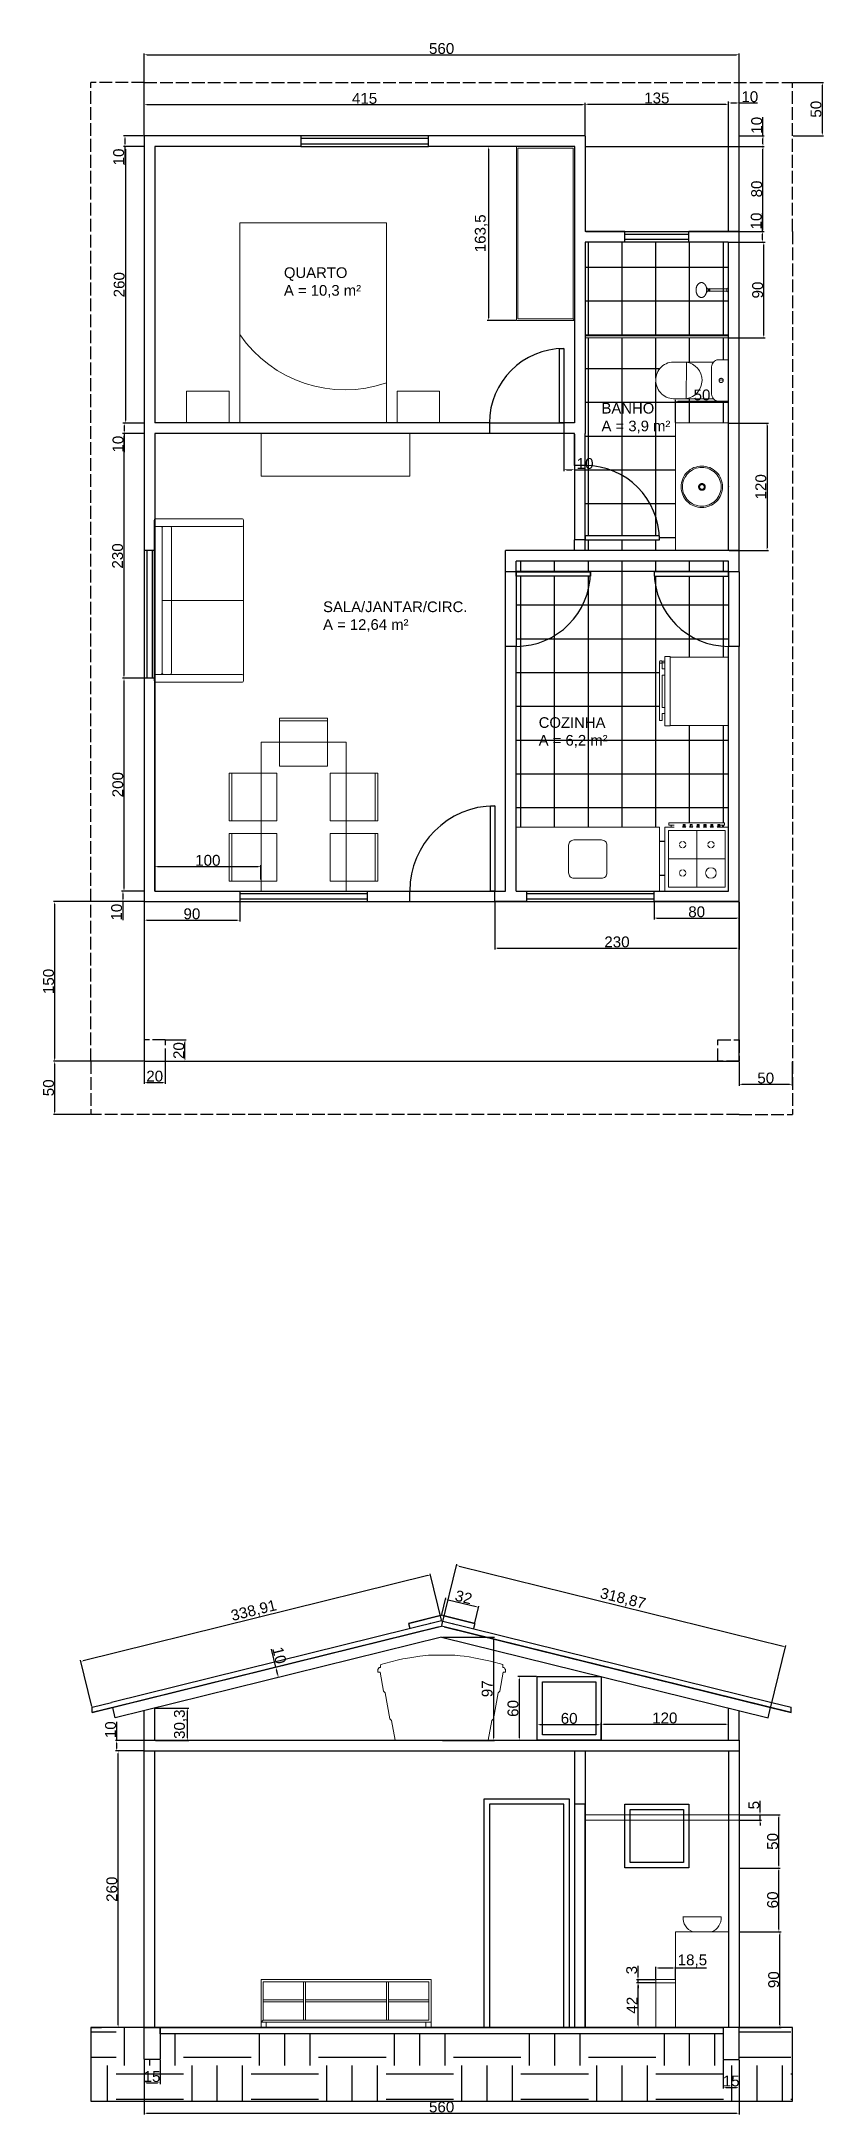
# Model space of a CAD drawing. Header units: centimetres. Extents: x 3613 to 4349, y 391 to 2339.
import ezdxf

# ---------------------------------------------------------------- set-up
doc = ezdxf.new("R2010")
doc.units = ezdxf.units.CM
doc.set_wipeout_variables(frame=1)
doc.linetypes.add('ACAD_ISO02W100', pattern=[15, 12, -3])
for name, color, linetype in [('alvenaria', 240, 'Continuous'), ('calçada', 241, 'Continuous'), ('cotas', 255, 'Continuous'), ('fundaçao', 248, 'Continuous'), ('hachura', 248, 'Continuous'), ('janelas', 130, 'Continuous'), ('piso', 98, 'Continuous'), ('portas', 170, 'Continuous'), ('proj cobertura', 136, 'ACAD_ISO02W100'), ('telhado', 90, 'Continuous'), ('TEXTO', 255, 'Continuous')]:
    doc.layers.add(name, color=color, linetype=linetype)
for name, color, linetype, lineweight in [('equip banheiro', 1, 'Continuous', 0), ('equip cozinha', 3, 'Continuous', 0), ('mobiliário', 7, 'Continuous', 0), ('móveis', 4, 'Continuous', 0), ('Plumbing-Fixtures', 7, 'Continuous', 0), ('Plumbing-Fixtures_Hachura', 7, 'Continuous', 0)]:
    doc.layers.add(name, color=color, linetype=linetype, lineweight=lineweight)
doc.styles.add('estilo1', font='arial.ttf')
doc.styles.get("Standard").update_dxf_attribs({"font": 'arial.ttf'})
doc.dimstyles.new('Cópia de ISO-25', dxfattribs={"dimtxt": 10.2, "dimasz": 2.5, "dimexe": 1.25, "dimexo": 0.625, "dimtad": 1, "dimtxsty": 'Standard', "dimcen": 2.5, "dimclrd": 256, "dimadec": 0, "dimazin": 0, "dimtfac": 1, "dimtmove": 0, "dimatfit": 3, "dimfxl": 1, "dimlwd": -1, "dimarcsym": 0})

msp = doc.modelspace()

# ---------------------------------------------------------------- texts
at = {"layer": 'TEXTO', "char_height": 10, "attachment_point": 1, "style": 'estilo1'}
for s, insert in [('QUARTO\\PA = 10,3 m²', (3840.994, 2127.155)), ('BANHO\\PA = 3,9 m²', (4139.851, 1999.673)), ('SALA/JANTAR/CIRC.\\PA = 12,64 m²', (3877.851, 1813.009)), ('COZINHA\\PA = 6,2 m²', (4080.741, 1704.185))]:
    msp.add_mtext_dynamic_manual_height_columns(s, width=140.87985, gutter_width=12.5, heights=[0], dxfattribs=dict(at, insert=insert))

# ---------------------------------------------------------------- blocks, each defined once
blk = doc.blocks.new('*U3')
at = {"layer": 'móveis', "color": 4, "lineweight": 0, "flags": 128}
for points in [[(-564, -215.5), (-564, -52), (-509, -52), (-509, -215.5)], [(-509, -215.5), (-564, -215.5), (-564, -52), (-509, -52), (-509, -215.5), (-510.5, -214), (-510.5, -53.5), (-562.5, -53.5), (-562.5, -214), (-510.5, -214)]]:
    blk.add_lwpolyline(points, close=True, dxfattribs=at)
blk = doc.blocks.new('*U7')
at = {"layer": 'móveis', "color": 4, "lineweight": 0, "flags": 128}
blk.add_lwpolyline([(-702, 33), (-702, 171), (-514, 171), (-514, 33)], close=True, dxfattribs=at)
at = {"layer": 'móveis', "color": 4, "lineweight": 0}
blk.add_arc((-665.7, 132.1), 120.5, 304.7079, 18.8693, dxfattribs=at)
blk = doc.blocks.new('*U13')
at = {"layer": 'móveis', "color": 4, "lineweight": 0}
for p, q in [((450.8, 66.2), (369.5, 66.2)), ((435.9, 64.9), (435.9, -71.6)), ((444.8, 64.9), (444.8, -71.6)), ((368.3, -3.3), (444.8, -3.3)), ((450.8, -72.8), (369.5, -72.8))]:
    blk.add_line(p, q, dxfattribs=at)
at = {"layer": 'móveis', "color": 4, "lineweight": 0, "flags": 128}
blk.add_lwpolyline([(368.3, -78.9, 0.198912), (368.6, -79.8, 0.198912), (369.5, -80.1), (450.8, -80.1, 0.198912), (451.7, -79.8, 0.198912), (452.1, -78.9), (452.1, -77.6), (452.1, -74.1), (452.1, 64.9), (452.1, 72.3, 0.198912), (451.7, 73.1, 0.198912), (450.8, 73.5), (369.5, 73.5, 0.198912), (368.6, 73.1, 0.198912), (368.3, 72.3), (368.3, 67.5), (368.3, -74.1), (368.3, -77.6), (368.3, -78.9)], format="xyb", close=True, dxfattribs=at)
at = {"layer": 'móveis', "color": 4, "lineweight": 0}
for centre, start, end in [((369.5, 67.5), 180, 270), ((437.2, 64.9), 90, 180), ((443.5, 64.9), 360, 90), ((446, 64.9), 90, 180), ((450.8, 67.5), 270, 360), ((450.8, 64.9), 360, 90), ((369.5, -74.1), 90, 180), ((437.2, -71.6), 180, 270), ((443.5, -71.6), 270, 360), ((446, -71.6), 180, 270), ((450.8, -71.6), 270, 360), ((450.8, -74.1), 360, 90)]:
    blk.add_arc(centre, 1.27, start, end, dxfattribs=at)
blk = doc.blocks.new('*U15')
at = {"layer": 'móveis', "color": 4, "lineweight": 0, "flags": 128}
for points in [[(526, 209), (526, 254), (571, 254), (571, 209)], [(526, 251.5), (526, 254), (571, 254), (571, 251.5)]]:
    blk.add_lwpolyline(points, close=True, dxfattribs=at)
blk = doc.blocks.new('*U16')
at = {"layer": 'móveis', "color": 4, "lineweight": 0, "flags": 128}
for points in [[(526, 114), (526, 159), (571, 159), (571, 114)], [(526, 114), (526, 116.5), (571, 116.5), (571, 114)]]:
    blk.add_lwpolyline(points, close=True, dxfattribs=at)
blk = doc.blocks.new('*U17')
at = {"layer": 'móveis', "color": 4, "lineweight": 0, "flags": 128}
for points in [[(469.2, 209), (469.2, 254), (514.2, 254), (514.2, 209)], [(469.2, 251.5), (469.2, 254), (514.2, 254), (514.2, 251.5)]]:
    blk.add_lwpolyline(points, close=True, dxfattribs=at)
blk = doc.blocks.new('*U18')
at = {"layer": 'móveis', "color": 4, "lineweight": 0, "flags": 128}
for points in [[(469.2, 114), (469.2, 159), (514.2, 159), (514.2, 114)], [(469.2, 114), (469.2, 116.5), (514.2, 116.5), (514.2, 114)]]:
    blk.add_lwpolyline(points, close=True, dxfattribs=at)
blk = doc.blocks.new('*U19')
at = {"layer": 'móveis', "color": 4, "lineweight": 0, "flags": 128}
for points in [[(462.6, 161.5), (417.6, 161.5), (417.6, 206.5), (462.6, 206.5)], [(420.1, 161.5), (417.6, 161.5), (417.6, 206.5), (420.1, 206.5)]]:
    blk.add_lwpolyline(points, close=True, dxfattribs=at)
blk = doc.blocks.new('*U21')
at = {"layer": 'equip banheiro', "color": 1, "lineweight": 0}
for p, q in [((-360.3, -200.5), (-360.3, -198.5)), ((-344.3, -200.5), (-344.3, -198.5)), ((-343.3, -200.7), (-343.3, -198.3)), ((-342.7, -200.7), (-342.7, -198.3))]:
    blk.add_line(p, q, dxfattribs=at)
at = {"layer": 'equip banheiro', "color": 1, "lineweight": 0, "flags": 128}
blk.add_lwpolyline([(-341.2, -197.6, 0.099499), (-341.2, -201.4), (-341.7, -201.3), (-341.8, -201.3), (-342, -201.2), (-342.1, -201.2), (-342.2, -201.1), (-342.3, -201), (-342.4, -201), (-342.5, -200.9), (-342.5, -200.8), (-342.6, -200.7), (-342.7, -200.7), (-343.3, -200.7), (-343.4, -200.7), (-343.4, -200.7), (-343.5, -200.7), (-343.6, -200.7), (-343.6, -200.7), (-343.7, -200.8), (-343.8, -200.8), (-344, -200.7), (-344.2, -200.7), (-344.3, -200.6), (-344.3, -200.5), (-360.3, -200.5), (-360.3, -201), (-360.4, -201), (-361.1, -201.1), (-361.1, -201.1), (-361.2, -201.1), (-361.2, -201.1), (-361.2, -201.1), (-361.2, -201.1), (-361.3, -201.2), (-361.3, -201.2), (-361.6, -202.3), (-362, -202.3), (-362, -199.5), (-362, -196.7), (-361.6, -196.7), (-361.3, -197.8), (-361.3, -197.8), (-361.2, -197.9), (-361.2, -197.9), (-361.2, -197.9), (-361.2, -197.9), (-361.1, -197.9), (-361.1, -197.9), (-360.4, -198), (-360.3, -198), (-360.3, -198.5), (-344.3, -198.5), (-344.3, -198.4), (-344.2, -198.3), (-344, -198.3), (-343.8, -198.2), (-343.7, -198.2), (-343.6, -198.3), (-343.6, -198.3), (-343.5, -198.3), (-343.4, -198.3), (-343.4, -198.3), (-343.3, -198.3), (-342.7, -198.3), (-342.6, -198.3), (-342.5, -198.2), (-342.5, -198.1), (-342.4, -198), (-342.3, -198), (-342.2, -197.9), (-342.1, -197.8), (-342, -197.8), (-341.8, -197.7), (-341.7, -197.7)], format="xyb", close=True, dxfattribs=at)
at = {"layer": 'equip banheiro', "color": 1, "lineweight": 0}
blk.add_open_spline([(-340.8, -203), (-341.4, -201.4), (-341.4, -197.6), (-340.1, -194.4), (-337.8, -192.5), (-335.1, -192.5), (-332.7, -194.4), (-331.4, -197.6), (-331.4, -201.4), (-332.7, -204.6), (-335.1, -206.5), (-337.8, -206.5), (-340.1, -204.6), (-340.8, -203)], degree=2, dxfattribs=at)
blk = doc.blocks.new('*U27')
at = {"color": 255, "linetype": 'Continuous', "lineweight": 0, "transparency": 33554687}
blk.add_wipeout([(-286.7, 33), (-286.6, 34.9), (-286.3, 36.8), (-285.8, 38.7), (-285.2, 40.5), (-284.4, 42.2), (-283.4, 43.8), (-282.2, 45.4), (-281, 46.8), (-279.5, 48.1), (-278, 49.2), (-276.4, 50.2), (-274.6, 51), (-272.8, 51.6), (-271, 52.1), (-269.1, 52.4), (-267.2, 52.5), (-265.3, 52.4), (-263.4, 52.1), (-261.5, 51.6), (-259.7, 51), (-258, 50.2), (-256.4, 49.2), (-254.8, 48.1), (-253.4, 46.8), (-252.1, 45.4), (-251, 43.8), (-250, 42.2), (-249.2, 40.5), (-248.6, 38.7), (-248.1, 36.8), (-247.8, 34.9), (-247.7, 33), (-247.8, 31.1), (-248.1, 29.2), (-248.6, 27.3), (-249.2, 25.5), (-250, 23.8), (-251, 22.2), (-252.1, 20.6), (-253.4, 19.2), (-254.8, 17.9), (-256.4, 16.8), (-258, 15.8), (-259.7, 15), (-261.5, 14.4), (-263.4, 13.9), (-265.3, 13.6), (-267.2, 13.5), (-269.1, 13.6), (-271, 13.9), (-272.8, 14.4), (-274.6, 15), (-276.4, 15.8), (-278, 16.8), (-279.5, 17.9), (-281, 19.2), (-282.2, 20.6), (-283.4, 22.2), (-284.4, 23.8), (-285.2, 25.5), (-285.8, 27.3), (-286.3, 29.2), (-286.6, 31.1)], dxfattribs=at).dxf.layer = 'Plumbing-Fixtures_Hachura'
at = {"layer": 'Plumbing-Fixtures', "color": 3, "linetype": 'Continuous', "lineweight": 0, "transparency": 33554687, "flags": 128}
blk.add_lwpolyline([(-286.7, 33), (-286.6, 34.9), (-286.3, 36.8), (-285.8, 38.7), (-285.2, 40.5), (-284.4, 42.2), (-283.4, 43.8), (-282.2, 45.4), (-281, 46.8), (-279.5, 48.1), (-278, 49.2), (-276.4, 50.2), (-274.6, 51), (-272.8, 51.6), (-271, 52.1), (-269.1, 52.4), (-267.2, 52.5), (-265.3, 52.4), (-263.4, 52.1), (-261.5, 51.6), (-259.7, 51), (-258, 50.2), (-256.4, 49.2), (-254.8, 48.1), (-253.4, 46.8), (-252.1, 45.4), (-251, 43.8), (-250, 42.2), (-249.2, 40.5), (-248.6, 38.7), (-248.1, 36.8), (-247.8, 34.9), (-247.7, 33), (-247.8, 31.1), (-248.1, 29.2), (-248.6, 27.3), (-249.2, 25.5), (-250, 23.8), (-251, 22.2), (-252.1, 20.6), (-253.4, 19.2), (-254.8, 17.9), (-256.4, 16.8), (-258, 15.8), (-259.7, 15), (-261.5, 14.4), (-263.4, 13.9), (-265.3, 13.6), (-267.2, 13.5), (-269.1, 13.6), (-271, 13.9), (-272.8, 14.4), (-274.6, 15), (-276.4, 15.8), (-278, 16.8), (-279.5, 17.9), (-281, 19.2), (-282.2, 20.6), (-283.4, 22.2), (-284.4, 23.8), (-285.2, 25.5), (-285.8, 27.3), (-286.3, 29.2), (-286.6, 31.1)], close=True, dxfattribs=at)
at = {"color": 255, "linetype": 'Continuous', "lineweight": 0, "transparency": 33554687}
blk.add_wipeout([(-285.4, 33), (-285.3, 34.8), (-285, 36.6), (-284.6, 38.3), (-284, 40), (-283.2, 41.6), (-282.3, 43.1), (-281.3, 44.5), (-280.1, 45.9), (-278.7, 47.1), (-277.3, 48.1), (-275.8, 49.1), (-274.2, 49.8), (-272.5, 50.4), (-270.7, 50.9), (-269, 51.1), (-267.2, 51.2), (-265.4, 51.1), (-263.6, 50.9), (-261.9, 50.4), (-260.2, 49.8), (-258.6, 49.1), (-257.1, 48.1), (-255.6, 47.1), (-254.3, 45.9), (-253.1, 44.5), (-252.1, 43.1), (-251.1, 41.6), (-250.4, 40), (-249.8, 38.3), (-249.3, 36.6), (-249.1, 34.8), (-249, 33), (-249.1, 31.2), (-249.3, 29.4), (-249.8, 27.7), (-250.4, 26), (-251.1, 24.4), (-252.1, 22.9), (-253.1, 21.5), (-254.3, 20.1), (-255.6, 18.9), (-257.1, 17.9), (-258.6, 16.9), (-260.2, 16.2), (-261.9, 15.6), (-263.6, 15.1), (-265.4, 14.9), (-267.2, 14.8), (-269, 14.9), (-270.7, 15.1), (-272.5, 15.6), (-274.2, 16.2), (-275.8, 16.9), (-277.3, 17.9), (-278.7, 18.9), (-280.1, 20.1), (-281.3, 21.5), (-282.3, 22.9), (-283.2, 24.4), (-284, 26), (-284.6, 27.7), (-285, 29.4), (-285.3, 31.2)], dxfattribs=at).dxf.layer = 'Plumbing-Fixtures_Hachura'
at = {"layer": 'Plumbing-Fixtures', "color": 17, "linetype": 'Continuous', "lineweight": 0, "transparency": 33554687, "flags": 128}
blk.add_lwpolyline([(-285.4, 33), (-285.3, 34.8), (-285, 36.6), (-284.6, 38.3), (-284, 40), (-283.2, 41.6), (-282.3, 43.1), (-281.3, 44.5), (-280.1, 45.9), (-278.7, 47.1), (-277.3, 48.1), (-275.8, 49.1), (-274.2, 49.8), (-272.5, 50.4), (-270.7, 50.9), (-269, 51.1), (-267.2, 51.2), (-265.4, 51.1), (-263.6, 50.9), (-261.9, 50.4), (-260.2, 49.8), (-258.6, 49.1), (-257.1, 48.1), (-255.6, 47.1), (-254.3, 45.9), (-253.1, 44.5), (-252.1, 43.1), (-251.1, 41.6), (-250.4, 40), (-249.8, 38.3), (-249.3, 36.6), (-249.1, 34.8), (-249, 33), (-249.1, 31.2), (-249.3, 29.4), (-249.8, 27.7), (-250.4, 26), (-251.1, 24.4), (-252.1, 22.9), (-253.1, 21.5), (-254.3, 20.1), (-255.6, 18.9), (-257.1, 17.9), (-258.6, 16.9), (-260.2, 16.2), (-261.9, 15.6), (-263.6, 15.1), (-265.4, 14.9), (-267.2, 14.8), (-269, 14.9), (-270.7, 15.1), (-272.5, 15.6), (-274.2, 16.2), (-275.8, 16.9), (-277.3, 17.9), (-278.7, 18.9), (-280.1, 20.1), (-281.3, 21.5), (-282.3, 22.9), (-283.2, 24.4), (-284, 26), (-284.6, 27.7), (-285, 29.4), (-285.3, 31.2)], close=True, dxfattribs=at)
at = {"layer": 'Plumbing-Fixtures', "color": 7, "linetype": 'Continuous', "lineweight": 0, "transparency": 33554687}
blk.add_point((-242, 33), dxfattribs=at)
at = {"layer": 'mobiliário', "color": 0, "flags": 1}
for tag in ['IFC_UUID', 'instanceID', 'prm0_name', 'prm0_type', 'prm0_value', 'prm1_name', 'prm1_type', 'prm1_value', 'prm2_name', 'prm2_type', 'prm2_value', 'prm3_name', 'prm3_type', 'prm3_value', 'prm4_name', 'prm4_type', 'prm4_value', 'prm5_name', 'prm5_type', 'prm5_value', 'prm6_name', 'prm6_type', 'prm6_value', 'prm7_name', 'prm7_type', 'prm7_value', 'prm8_name', 'prm8_type', 'prm8_value', 'prm9_name', 'prm9_type', 'prm9_value', 'Item_Short_Name', 'Item_Description', 'Manufacturer', 'Part_Number', 'Quantity-Imperial', 'Unit-Imperial', 'Quantity-Metric', 'Unit-Metric', 'ID-CSI_Masterformat', 'ID-CSI_Uniformat', 'ID-CI_SfB', 'ID-UniClass', 'ID-User_Defined']:
    blk.add_attdef(tag, (-286.7, 13.5), '', height=0.018, dxfattribs=at)
at = {"color": 255, "linetype": 'Continuous', "lineweight": 0, "transparency": 33554687}
blk.add_wipeout([(-264, 32.9), (-264, 32.6), (-264, 32.3), (-264.1, 32), (-264.2, 31.7), (-264.3, 31.4), (-264.5, 31.2), (-264.7, 30.9), (-264.9, 30.7), (-265.1, 30.5), (-265.3, 30.3), (-265.6, 30.1), (-265.9, 30), (-266.2, 29.9), (-266.5, 29.8), (-266.8, 29.8), (-267.1, 29.8), (-267.4, 29.8), (-267.7, 29.8), (-268, 29.9), (-268.3, 30), (-268.5, 30.1), (-268.8, 30.3), (-269.1, 30.5), (-269.3, 30.7), (-269.5, 30.9), (-269.7, 31.2), (-269.8, 31.4), (-270, 31.7), (-270.1, 32), (-270.1, 32.3), (-270.2, 32.6), (-270.2, 32.9), (-270.2, 33.2), (-270.1, 33.5), (-270.1, 33.8), (-270, 34.1), (-269.8, 34.4), (-269.7, 34.6), (-269.5, 34.9), (-269.3, 35.1), (-269.1, 35.3), (-268.8, 35.5), (-268.5, 35.6), (-268.3, 35.8), (-268, 35.9), (-267.7, 36), (-267.4, 36), (-267.1, 36), (-266.8, 36), (-266.5, 36), (-266.2, 35.9), (-265.9, 35.8), (-265.6, 35.6), (-265.3, 35.5), (-265.1, 35.3), (-264.9, 35.1), (-264.7, 34.9), (-264.5, 34.6), (-264.3, 34.4), (-264.2, 34.1), (-264.1, 33.8), (-264, 33.5), (-264, 33.2)], dxfattribs=at).dxf.layer = 'Plumbing-Fixtures_Hachura'
at = {"layer": 'Plumbing-Fixtures', "color": 17, "linetype": 'Continuous', "lineweight": 0, "transparency": 33554687, "flags": 128}
blk.add_lwpolyline([(-264, 32.9), (-264, 32.6), (-264, 32.3), (-264.1, 32), (-264.2, 31.7), (-264.3, 31.4), (-264.5, 31.2), (-264.7, 30.9), (-264.9, 30.7), (-265.1, 30.5), (-265.3, 30.3), (-265.6, 30.1), (-265.9, 30), (-266.2, 29.9), (-266.5, 29.8), (-266.8, 29.8), (-267.1, 29.8), (-267.4, 29.8), (-267.7, 29.8), (-268, 29.9), (-268.3, 30), (-268.5, 30.1), (-268.8, 30.3), (-269.1, 30.5), (-269.3, 30.7), (-269.5, 30.9), (-269.7, 31.2), (-269.8, 31.4), (-270, 31.7), (-270.1, 32), (-270.1, 32.3), (-270.2, 32.6), (-270.2, 32.9), (-270.2, 33.2), (-270.1, 33.5), (-270.1, 33.8), (-270, 34.1), (-269.8, 34.4), (-269.7, 34.6), (-269.5, 34.9), (-269.3, 35.1), (-269.1, 35.3), (-268.8, 35.5), (-268.5, 35.6), (-268.3, 35.8), (-268, 35.9), (-267.7, 36), (-267.4, 36), (-267.1, 36), (-266.8, 36), (-266.5, 36), (-266.2, 35.9), (-265.9, 35.8), (-265.6, 35.6), (-265.3, 35.5), (-265.1, 35.3), (-264.9, 35.1), (-264.7, 34.9), (-264.5, 34.6), (-264.3, 34.4), (-264.2, 34.1), (-264.1, 33.8), (-264, 33.5), (-264, 33.2)], close=True, dxfattribs=at)
at = {"color": 255, "linetype": 'Continuous', "lineweight": 0, "transparency": 33554687}
blk.add_wipeout([(-264.9, 32.9), (-264.9, 32.7), (-264.9, 32.5), (-265, 32.2), (-265, 32), (-265.1, 31.8), (-265.2, 31.7), (-265.4, 31.5), (-265.5, 31.3), (-265.7, 31.2), (-265.8, 31), (-266, 30.9), (-266.2, 30.8), (-266.4, 30.8), (-266.6, 30.7), (-266.9, 30.7), (-267.1, 30.7), (-267.3, 30.7), (-267.5, 30.7), (-267.7, 30.8), (-267.9, 30.8), (-268.1, 30.9), (-268.3, 31), (-268.5, 31.2), (-268.6, 31.3), (-268.8, 31.5), (-268.9, 31.7), (-269, 31.8), (-269.1, 32), (-269.2, 32.2), (-269.3, 32.5), (-269.3, 32.7), (-269.3, 32.9), (-269.3, 33.1), (-269.3, 33.3), (-269.2, 33.5), (-269.1, 33.7), (-269, 33.9), (-268.9, 34.1), (-268.8, 34.3), (-268.6, 34.5), (-268.5, 34.6), (-268.3, 34.7), (-268.1, 34.9), (-267.9, 34.9), (-267.7, 35), (-267.5, 35.1), (-267.3, 35.1), (-267.1, 35.1), (-266.9, 35.1), (-266.6, 35.1), (-266.4, 35), (-266.2, 34.9), (-266, 34.9), (-265.8, 34.7), (-265.7, 34.6), (-265.5, 34.5), (-265.4, 34.3), (-265.2, 34.1), (-265.1, 33.9), (-265, 33.7), (-265, 33.5), (-264.9, 33.3), (-264.9, 33.1)], dxfattribs=at).dxf.layer = 'Plumbing-Fixtures_Hachura'
at = {"layer": 'Plumbing-Fixtures', "color": 17, "linetype": 'Continuous', "lineweight": 0, "transparency": 33554687, "flags": 128}
blk.add_lwpolyline([(-264.9, 32.9), (-264.9, 32.7), (-264.9, 32.5), (-265, 32.2), (-265, 32), (-265.1, 31.8), (-265.2, 31.7), (-265.4, 31.5), (-265.5, 31.3), (-265.7, 31.2), (-265.8, 31), (-266, 30.9), (-266.2, 30.8), (-266.4, 30.8), (-266.6, 30.7), (-266.9, 30.7), (-267.1, 30.7), (-267.3, 30.7), (-267.5, 30.7), (-267.7, 30.8), (-267.9, 30.8), (-268.1, 30.9), (-268.3, 31), (-268.5, 31.2), (-268.6, 31.3), (-268.8, 31.5), (-268.9, 31.7), (-269, 31.8), (-269.1, 32), (-269.2, 32.2), (-269.3, 32.5), (-269.3, 32.7), (-269.3, 32.9), (-269.3, 33.1), (-269.3, 33.3), (-269.2, 33.5), (-269.1, 33.7), (-269, 33.9), (-268.9, 34.1), (-268.8, 34.3), (-268.6, 34.5), (-268.5, 34.6), (-268.3, 34.7), (-268.1, 34.9), (-267.9, 34.9), (-267.7, 35), (-267.5, 35.1), (-267.3, 35.1), (-267.1, 35.1), (-266.9, 35.1), (-266.6, 35.1), (-266.4, 35), (-266.2, 34.9), (-266, 34.9), (-265.8, 34.7), (-265.7, 34.6), (-265.5, 34.5), (-265.4, 34.3), (-265.2, 34.1), (-265.1, 33.9), (-265, 33.7), (-265, 33.5), (-264.9, 33.3), (-264.9, 33.1)], close=True, dxfattribs=at)
blk = doc.blocks.new('*U29')
at = {"layer": 'equip cozinha', "color": 3, "lineweight": 0}
for p, q in [((94.3, 46.7), (88.4, 46.7)), ((130.5, 46.7), (124.7, 46.7)), ((136, 49.2), (136, 49.7)), ((136, 46.7), (137.8, 46.7))]:
    blk.add_line(p, q, dxfattribs=at)
at = {"layer": 'equip cozinha', "color": 3, "lineweight": 0, "flags": 128}
for points in [[(88.4, 46.7), (88.4, 49.2), (81.8, 49.2), (81.8, 51.8), (137.2, 51.8), (137.2, 51.7), (137.3, 51.7), (137.5, 51.5), (137.7, 51.4), (137.9, 51.2), (138, 51), (138, 50.7), (138.1, 50.5), (138, 50.2), (138, 50), (137.9, 49.8), (137.8, 49.7), (137.8, 46.7), (142, 46.7), (142, 41.6), (77, 41.6), (77, 46.7)], [(136, 49.2), (130.5, 49.2), (130.5, 46.7), (136, 46.7)]]:
    blk.add_lwpolyline(points, close=True, dxfattribs=at)
for points in [[(141.6, 41.6), (141.6, -13.2), (77.3, -13.2), (77.3, 41.6)], [(124.7, 46.7), (124.7, 49.2), (94.3, 49.2), (94.3, 46.7), (124.7, 46.7)], [(137.8, 49.7), (137.7, 49.6), (137.5, 49.4), (137.3, 49.3), (137.1, 49.3), (136.9, 49.2), (136.6, 49.3), (136.4, 49.3), (136.2, 49.4), (136, 49.6), (135.9, 49.8), (135.8, 50), (135.7, 50.2), (135.7, 50.5), (135.7, 50.7), (135.8, 51), (135.9, 51.2), (136, 51.4), (136.2, 51.5), (136.4, 51.7), (136.6, 51.7), (136.9, 51.8), (137.1, 51.7), (137.2, 51.7)]]:
    blk.add_lwpolyline(points, dxfattribs=at)
blk = doc.blocks.new('*U30')
at = {"layer": 'equip cozinha', "color": 3}
blk.add_blockref('*U29', (0, 0), dxfattribs=at)
blk = doc.blocks.new('*U32')
at = {"layer": 'equip cozinha', "color": 3, "lineweight": 0}
for p, q in [((244.5, 33.1), (245, 33.1)), ((246, 33.1), (246.5, 33.1)), ((250.5, 32.6), (253.5, 32.6)), ((251, 33.1), (251.5, 33.1)), ((252.5, 33.1), (253, 33.1)), ((257, 32.6), (260, 32.6)), ((257.5, 33.1), (258, 33.1)), ((259, 33.1), (259.5, 33.1)), ((263.5, 32.6), (266.5, 32.6)), ((264, 33.1), (264.5, 33.1)), ((265.5, 33.1), (266, 33.1)), ((270, 32.6), (273, 32.6)), ((270.5, 33.1), (271, 33.1)), ((272, 33.1), (272.5, 33.1)), ((276.5, 32.6), (279.5, 32.6)), ((277, 33.1), (277.5, 33.1)), ((278.5, 33.1), (279, 33.1))]:
    blk.add_line(p, q, dxfattribs=at)
at = {"layer": 'equip cozinha', "color": 3, "lineweight": 0, "flags": 128}
for points in [[(257.2, 2.9), (257.2, 29.5), (230.6, 29.5), (230.6, 2.9)], [(247, 32.6), (246.5, 33.1), (246.5, 35.1), (244.5, 35.1), (244.5, 33.1), (244, 32.6)], [(283.9, 2.9), (283.9, 29.5), (257.3, 29.5), (257.3, 2.9)], [(257.2, -23.8), (257.2, 2.8), (230.6, 2.8), (230.6, -23.8)], [(283.9, -23.8), (283.9, 2.8), (257.3, 2.8), (257.3, -23.8)]]:
    blk.add_lwpolyline(points, close=True, dxfattribs=at)
for points in [[(246, 32.6), (246, 35.1), (245, 35.1), (245, 32.6)], [(253.5, 32.6), (253, 33.1), (253, 35.1), (251, 35.1), (251, 33.1), (250.5, 32.6)], [(252.5, 32.6), (252.5, 35.1), (251.5, 35.1), (251.5, 32.6)], [(260, 32.6), (259.5, 33.1), (259.5, 35.1), (257.5, 35.1), (257.5, 33.1), (257, 32.6)], [(259, 32.6), (259, 35.1), (258, 35.1), (258, 32.6)], [(266.5, 32.6), (266, 33.1), (266, 35.1), (264, 35.1), (264, 33.1), (263.5, 32.6)], [(265.5, 32.6), (265.5, 35.1), (264.5, 35.1), (264.5, 32.6)], [(273, 32.6), (272.5, 33.1), (272.5, 35.1), (270.5, 35.1), (270.5, 33.1), (270, 32.6)], [(272, 32.6), (272, 35.1), (271, 35.1), (271, 32.6)], [(279.5, 32.6), (279, 33.1), (279, 35.1), (277, 35.1), (277, 33.1), (276.5, 32.6)], [(278.5, 32.6), (278.5, 35.1), (277.5, 35.1), (277.5, 32.6)]]:
    blk.add_lwpolyline(points, dxfattribs=at)
at = {"layer": 'equip cozinha', "color": 3, "lineweight": 0}
for centre, radius, start, end in [((243.9, 16.2), 3, 99.5941, 170.4059), ((243.9, 16.2), 3, 189.5941, 260.4059), ((243.9, 16.2), 3, 9.5941, 80.4059), ((243.9, 16.2), 3, 279.5941, 350.4059), ((270.6, 16.2), 3, 99.5941, 170.4059), ((270.6, 16.2), 3, 189.5941, 260.4059), ((270.6, 16.2), 3, 9.5941, 80.4059), ((270.6, 16.2), 3, 279.5941, 350.4059), ((243.9, -10.5), 3, 99.5941, 170.4059), ((243.9, -10.5), 3, 189.5941, 260.4059), ((243.9, -10.5), 3, 9.5941, 80.4059), ((243.9, -10.5), 3, 279.5941, 350.4059), ((270.6, -10.5), 5, 95.7392, 174.2608), ((270.6, -10.5), 5, 185.7392, 264.2608), ((270.6, -10.5), 5, 5.7392, 84.2608), ((270.6, -10.5), 5, 275.7392, 354.2608)]:
    blk.add_arc(centre, radius, start, end, dxfattribs=at)
blk = doc.blocks.new('*U33')
at = {"layer": 'equip cozinha', "color": 3, "lineweight": 0}
for p, q in [((233.1, 34.6), (236.1, 34.6)), ((233.1, 32.6), (236.1, 32.6)), ((281.4, 34.6), (279, 34.6)), ((281.4, 32.6), (279.5, 32.6))]:
    blk.add_line(p, q, dxfattribs=at)
at = {"layer": 'equip cozinha', "color": 3, "lineweight": 0, "flags": 128}
blk.add_lwpolyline([(233.1, 32.6), (227.2, 32.6), (227.2, -27.4), (287.2, -27.4), (287.2, 32.6), (281.4, 32.6), (281.4, 34.6), (283.4, 34.6), (283.4, 36.6), (231.1, 36.6), (231.1, 34.6), (233.1, 34.6)], close=True, dxfattribs=at)
at = {"layer": 'equip cozinha', "color": 3}
blk.add_blockref('*U32', (0, 0), dxfattribs=at)
at = {"layer": 'equip cozinha', "color": 0, "flags": 1}
for tag in ['IFC_UUID', 'instanceID', 'prm0_name', 'prm0_type', 'prm0_value', 'prm1_name', 'prm1_type', 'prm1_value', 'prm2_name', 'prm2_type', 'prm2_value', 'prm3_name', 'prm3_type', 'prm3_value', 'prm4_name', 'prm4_type', 'prm4_value', 'prm5_name', 'prm5_type', 'prm5_value', 'prm6_name', 'prm6_type', 'prm6_value', 'prm7_name', 'prm7_type', 'prm7_value']:
    blk.add_attdef(tag, (227.2, -27.4), '', height=0.018, dxfattribs=at)
blk = doc.blocks.new('*U35')
at = {"layer": 'equip cozinha', "color": 1, "lineweight": 0, "transparency": 33554687, "flags": 128}
blk.add_lwpolyline([(127, -215), (262, -215), (262, -275), (127, -275)], close=True, dxfattribs=at)
blk.add_lwpolyline([(181.5, -227), (207.5, -227, -0.414214), (212.5, -232), (212.5, -258, -0.414214), (207.5, -263), (181.5, -263, -0.414214), (176.5, -258), (176.5, -232, -0.414214), (181.5, -227)], format="xyb", close=True, dxfattribs=at)
blk = doc.blocks.new('*D43')
at = {"layer": 'cotas', "color": 0, "lineweight": -2, "transparency": 16777216}
for p, q in [((3709.4, 2251.4), (3709.4, 2328.2)), ((4269.4, 2251.4), (4269.4, 2328.2))]:
    blk.add_line(p, q, dxfattribs=at)
at = {"layer": 'cotas', "transparency": 16777216}
blk.add_line((3711.9, 2327), (4266.9, 2327), dxfattribs=at)
for points in [[(3711.9, 2327.4), (3711.9, 2326.6), (3709.4, 2327)], [(4266.9, 2327.4), (4266.9, 2326.6), (4269.4, 2327)]]:
    blk.add_solid(points, dxfattribs=at)
at = {"layer": 'Defpoints', "color": 0, "transparency": 16777216}
for p in [(4269.4, 2327), (3709.4, 2250.8), (4269.4, 2250.8)]:
    blk.add_point(p, dxfattribs=at)
at = {"layer": 'cotas', "color": 0, "transparency": 16777216, "insert": (3989.4, 2332.8), "char_height": 10.2, "attachment_point": 5}
blk.add_mtext('560', dxfattribs=at)
blk = doc.blocks.new('*D44')
at = {"layer": 'cotas', "color": 0, "lineweight": -2, "transparency": 16777216}
for p, q in [((3709.4, 2251.4), (3709.4, 2281.4)), ((4124.4, 2251.4), (4124.4, 2281.4))]:
    blk.add_line(p, q, dxfattribs=at)
at = {"layer": 'cotas', "transparency": 16777216}
blk.add_line((3711.9, 2280.1), (4121.9, 2280.1), dxfattribs=at)
for points in [[(3711.9, 2280.5), (3711.9, 2279.7), (3709.4, 2280.1)], [(4121.9, 2280.5), (4121.9, 2279.7), (4124.4, 2280.1)]]:
    blk.add_solid(points, dxfattribs=at)
at = {"layer": 'Defpoints', "color": 0, "transparency": 16777216}
for p in [(4124.4, 2280.1), (3709.4, 2250.8), (4124.4, 2250.8)]:
    blk.add_point(p, dxfattribs=at)
at = {"layer": 'cotas', "color": 0, "transparency": 16777216, "insert": (3916.9, 2285.9), "char_height": 10.2, "attachment_point": 5}
blk.add_mtext('415', dxfattribs=at)
blk = doc.blocks.new('*D45')
at = {"layer": 'cotas', "color": 0, "lineweight": -2, "transparency": 16777216}
for p, q in [((4059.1, 2240.8), (4032.2, 2240.8)), ((4059.1, 2077.3), (4032.2, 2077.3))]:
    blk.add_line(p, q, dxfattribs=at)
at = {"layer": 'cotas', "transparency": 16777216}
blk.add_line((4033.4, 2238.3), (4033.4, 2079.8), dxfattribs=at)
for points in [[(4033, 2238.3), (4033.8, 2238.3), (4033.4, 2240.8)], [(4033, 2079.8), (4033.8, 2079.8), (4033.4, 2077.3)]]:
    blk.add_solid(points, dxfattribs=at)
at = {"layer": 'Defpoints', "color": 0, "transparency": 16777216}
for p in [(4059.8, 2240.8), (4033.4, 2077.3), (4059.8, 2077.3)]:
    blk.add_point(p, dxfattribs=at)
at = {"layer": 'cotas', "color": 0, "transparency": 16777216, "insert": (4026.7, 2159.1), "char_height": 10.2, "attachment_point": 5, "rotation": 90}
blk.add_mtext('163,5', dxfattribs=at)
blk = doc.blocks.new('*D46')
at = {"layer": 'cotas', "color": 0, "lineweight": -2, "transparency": 16777216}
for p, q in [((3708.8, 2250.8), (3690.1, 2250.8)), ((3708.8, 2240.8), (3690.1, 2240.8))]:
    blk.add_line(p, q, dxfattribs=at)
at = {"layer": 'cotas', "transparency": 16777216}
for p, q in [((3691.4, 2248.3), (3691.4, 2243.3)), ((3691.4, 2240.8), (3691.4, 2223.4))]:
    blk.add_line(p, q, dxfattribs=at)
for points in [[(3691, 2248.3), (3691.8, 2248.3), (3691.4, 2250.8)], [(3691, 2243.3), (3691.8, 2243.3), (3691.4, 2240.8)]]:
    blk.add_solid(points, dxfattribs=at)
at = {"layer": 'Defpoints', "color": 0, "transparency": 16777216}
for p in [(3709.4, 2250.8), (3691.4, 2240.8), (3709.4, 2240.8)]:
    blk.add_point(p, dxfattribs=at)
at = {"layer": 'cotas', "color": 0, "transparency": 16777216, "insert": (3685.5, 2230.9), "char_height": 10.2, "attachment_point": 5, "rotation": 90}
blk.add_mtext('10', dxfattribs=at)
blk = doc.blocks.new('*D47')
at = {"layer": 'cotas', "color": 0, "lineweight": -2, "transparency": 16777216}
for p, q in [((3708.8, 2240.8), (3690.6, 2240.8)), ((3708.8, 1980.8), (3690.6, 1980.8))]:
    blk.add_line(p, q, dxfattribs=at)
at = {"layer": 'cotas', "transparency": 16777216}
blk.add_line((3691.8, 2238.3), (3691.8, 1983.3), dxfattribs=at)
for points in [[(3691.4, 2238.3), (3692.2, 2238.3), (3691.8, 2240.8)], [(3691.4, 1983.3), (3692.2, 1983.3), (3691.8, 1980.8)]]:
    blk.add_solid(points, dxfattribs=at)
at = {"layer": 'Defpoints', "color": 0, "transparency": 16777216}
for p in [(3709.4, 2240.8), (3691.8, 1980.8), (3709.4, 1980.8)]:
    blk.add_point(p, dxfattribs=at)
at = {"layer": 'cotas', "color": 0, "transparency": 16777216, "insert": (3686, 2110.8), "char_height": 10.2, "attachment_point": 5, "rotation": 90}
blk.add_mtext('260', dxfattribs=at)
blk = doc.blocks.new('*D48')
at = {"layer": 'cotas', "color": 0, "lineweight": -2, "transparency": 16777216}
for p, q in [((3708.8, 1980.8), (3689.4, 1980.8)), ((3708.8, 1970.8), (3689.4, 1970.8))]:
    blk.add_line(p, q, dxfattribs=at)
at = {"layer": 'cotas', "transparency": 16777216}
for p, q in [((3690.7, 1978.3), (3690.7, 1973.3)), ((3690.7, 1970.8), (3690.7, 1953.4))]:
    blk.add_line(p, q, dxfattribs=at)
for points in [[(3690.3, 1978.3), (3691.1, 1978.3), (3690.7, 1980.8)], [(3690.3, 1973.3), (3691.1, 1973.3), (3690.7, 1970.8)]]:
    blk.add_solid(points, dxfattribs=at)
at = {"layer": 'Defpoints', "color": 0, "transparency": 16777216}
for p in [(3690.7, 1970.8), (3709.4, 1980.8), (3709.4, 1970.8)]:
    blk.add_point(p, dxfattribs=at)
at = {"layer": 'cotas', "color": 0, "transparency": 16777216, "insert": (3684.9, 1960.9), "char_height": 10.2, "attachment_point": 5, "rotation": 90}
blk.add_mtext('10', dxfattribs=at)
blk = doc.blocks.new('*D49')
at = {"layer": 'cotas', "color": 0, "lineweight": -2, "transparency": 16777216}
for p, q in [((3708.8, 1970.8), (3689.1, 1970.8)), ((3708.8, 1740.8), (3689.1, 1740.8))]:
    blk.add_line(p, q, dxfattribs=at)
at = {"layer": 'cotas', "transparency": 16777216}
blk.add_line((3690.4, 1968.3), (3690.4, 1743.3), dxfattribs=at)
for points in [[(3690, 1968.3), (3690.8, 1968.3), (3690.4, 1970.8)], [(3690, 1743.3), (3690.8, 1743.3), (3690.4, 1740.8)]]:
    blk.add_solid(points, dxfattribs=at)
at = {"layer": 'Defpoints', "color": 0, "transparency": 16777216}
for p in [(3709.4, 1970.8), (3690.4, 1740.8), (3709.4, 1740.8)]:
    blk.add_point(p, dxfattribs=at)
at = {"layer": 'cotas', "color": 0, "transparency": 16777216, "insert": (3684.5, 1855.8), "char_height": 10.2, "attachment_point": 5, "rotation": 90}
blk.add_mtext('230', dxfattribs=at)
blk = doc.blocks.new('*D50')
at = {"layer": 'cotas', "color": 0, "lineweight": -2, "transparency": 16777216}
for p, q in [((3708.8, 1740.8), (3689.3, 1740.8)), ((3708.8, 1540.8), (3689.3, 1540.8))]:
    blk.add_line(p, q, dxfattribs=at)
at = {"layer": 'cotas', "transparency": 16777216}
blk.add_line((3690.5, 1738.3), (3690.5, 1543.3), dxfattribs=at)
for points in [[(3690.1, 1738.3), (3690.9, 1738.3), (3690.5, 1740.8)], [(3690.1, 1543.3), (3690.9, 1543.3), (3690.5, 1540.8)]]:
    blk.add_solid(points, dxfattribs=at)
at = {"layer": 'Defpoints', "color": 0, "transparency": 16777216}
for p in [(3709.4, 1740.8), (3690.5, 1540.8), (3709.4, 1540.8)]:
    blk.add_point(p, dxfattribs=at)
at = {"layer": 'cotas', "color": 0, "transparency": 16777216, "insert": (3684.7, 1640.8), "char_height": 10.2, "attachment_point": 5, "rotation": 90}
blk.add_mtext('200', dxfattribs=at)
blk = doc.blocks.new('*D51')
at = {"layer": 'cotas', "color": 0, "lineweight": -2, "transparency": 16777216}
for p, q in [((3708.8, 1540.8), (3688.2, 1540.8)), ((3708.8, 1530.8), (3688.2, 1530.8))]:
    blk.add_line(p, q, dxfattribs=at)
at = {"layer": 'cotas', "transparency": 16777216}
for p, q in [((3689.5, 1538.3), (3689.5, 1533.3)), ((3689.5, 1530.8), (3689.5, 1513.4))]:
    blk.add_line(p, q, dxfattribs=at)
for points in [[(3689, 1538.3), (3689.9, 1538.3), (3689.5, 1540.8)], [(3689, 1533.3), (3689.9, 1533.3), (3689.5, 1530.8)]]:
    blk.add_solid(points, dxfattribs=at)
at = {"layer": 'Defpoints', "color": 0, "transparency": 16777216}
for p in [(3709.4, 1540.8), (3689.5, 1530.8), (3709.4, 1530.8)]:
    blk.add_point(p, dxfattribs=at)
at = {"layer": 'cotas', "color": 0, "transparency": 16777216, "insert": (3683.6, 1520.9), "char_height": 10.2, "attachment_point": 5, "rotation": 90}
blk.add_mtext('10', dxfattribs=at)
blk = doc.blocks.new('*D52')
at = {"layer": 'cotas', "color": 0, "lineweight": -2, "transparency": 16777216}
for p, q in [((3709.4, 1530.2), (3709.4, 1512.2)), ((3799.4, 1530.2), (3799.4, 1512.2))]:
    blk.add_line(p, q, dxfattribs=at)
at = {"layer": 'cotas', "transparency": 16777216}
blk.add_line((3711.9, 1513.4), (3796.9, 1513.4), dxfattribs=at)
for points in [[(3711.9, 1513.8), (3711.9, 1513), (3709.4, 1513.4)], [(3796.9, 1513.8), (3796.9, 1513), (3799.4, 1513.4)]]:
    blk.add_solid(points, dxfattribs=at)
at = {"layer": 'Defpoints', "color": 0, "transparency": 16777216}
for p in [(3709.4, 1530.8), (3799.4, 1530.8), (3799.4, 1513.4)]:
    blk.add_point(p, dxfattribs=at)
at = {"layer": 'cotas', "color": 0, "transparency": 16777216, "insert": (3754.4, 1519.3), "char_height": 10.2, "attachment_point": 5}
blk.add_mtext('90', dxfattribs=at)
blk = doc.blocks.new('*D53')
at = {"layer": 'cotas', "color": 0, "lineweight": -2, "transparency": 16777216}
for p, q in [((4189.4, 1530.2), (4189.4, 1514.1)), ((4269.4, 1530.2), (4269.4, 1514.1))]:
    blk.add_line(p, q, dxfattribs=at)
at = {"layer": 'cotas', "transparency": 16777216}
blk.add_line((4191.9, 1515.4), (4266.9, 1515.4), dxfattribs=at)
for points in [[(4191.9, 1515.8), (4191.9, 1514.9), (4189.4, 1515.4)], [(4266.9, 1515.8), (4266.9, 1514.9), (4269.4, 1515.4)]]:
    blk.add_solid(points, dxfattribs=at)
at = {"layer": 'Defpoints', "color": 0, "transparency": 16777216}
for p in [(4189.4, 1530.8), (4269.4, 1530.8), (4269.4, 1515.4)]:
    blk.add_point(p, dxfattribs=at)
at = {"layer": 'cotas', "color": 0, "transparency": 16777216, "insert": (4229.4, 1521.2), "char_height": 10.2, "attachment_point": 5}
blk.add_mtext('80', dxfattribs=at)
blk = doc.blocks.new('*D54')
at = {"layer": 'cotas', "color": 0, "lineweight": -2, "transparency": 16777216}
for p, q in [((4320.1, 2300.8), (4348.8, 2300.8)), ((4320.1, 2250.8), (4348.8, 2250.8))]:
    blk.add_line(p, q, dxfattribs=at)
at = {"layer": 'cotas', "transparency": 16777216}
blk.add_line((4347.6, 2298.3), (4347.6, 2253.3), dxfattribs=at)
for points in [[(4347.2, 2298.3), (4348, 2298.3), (4347.6, 2300.8)], [(4347.2, 2253.3), (4348, 2253.3), (4347.6, 2250.8)]]:
    blk.add_solid(points, dxfattribs=at)
at = {"layer": 'Defpoints', "color": 0, "transparency": 16777216}
for p in [(4319.4, 2300.8), (4319.4, 2250.8), (4347.6, 2250.8)]:
    blk.add_point(p, dxfattribs=at)
at = {"layer": 'cotas', "color": 0, "transparency": 16777216, "insert": (4341.7, 2275.8), "char_height": 10.2, "attachment_point": 5, "rotation": 90}
blk.add_mtext('50', dxfattribs=at)
blk = doc.blocks.new('*D55')
at = {"layer": 'cotas', "color": 0, "lineweight": -2, "transparency": 16777216}
for p, q in [((4124.4, 2251.4), (4124.4, 2281.7)), ((4259.4, 2251.4), (4259.4, 2281.7))]:
    blk.add_line(p, q, dxfattribs=at)
at = {"layer": 'cotas', "transparency": 16777216}
blk.add_line((4126.9, 2280.5), (4256.9, 2280.5), dxfattribs=at)
for points in [[(4126.9, 2280.9), (4126.9, 2280), (4124.4, 2280.5)], [(4256.9, 2280.9), (4256.9, 2280), (4259.4, 2280.5)]]:
    blk.add_solid(points, dxfattribs=at)
at = {"layer": 'Defpoints', "color": 0, "transparency": 16777216}
for p in [(4259.4, 2280.5), (4124.4, 2250.8), (4259.4, 2250.8)]:
    blk.add_point(p, dxfattribs=at)
at = {"layer": 'cotas', "color": 0, "transparency": 16777216, "insert": (4191.9, 2286.3), "char_height": 10.2, "attachment_point": 5}
blk.add_mtext('135', dxfattribs=at)
blk = doc.blocks.new('*D56')
at = {"layer": 'cotas', "color": 0, "lineweight": -2, "transparency": 16777216}
for p, q in [((4259.4, 2161.4), (4259.4, 2283)), ((4269.4, 2161.4), (4269.4, 2283))]:
    blk.add_line(p, q, dxfattribs=at)
at = {"layer": 'cotas', "transparency": 16777216}
for p, q in [((4261.9, 2281.7), (4266.9, 2281.7)), ((4269.4, 2281.7), (4286.8, 2281.7))]:
    blk.add_line(p, q, dxfattribs=at)
for points in [[(4261.9, 2282.1), (4261.9, 2281.3), (4259.4, 2281.7)], [(4266.9, 2282.1), (4266.9, 2281.3), (4269.4, 2281.7)]]:
    blk.add_solid(points, dxfattribs=at)
at = {"layer": 'Defpoints', "color": 0, "transparency": 16777216}
for p in [(4269.4, 2281.7), (4259.4, 2160.8), (4269.4, 2160.8)]:
    blk.add_point(p, dxfattribs=at)
at = {"layer": 'cotas', "color": 0, "transparency": 16777216, "insert": (4279.4, 2287.5), "char_height": 10.2, "attachment_point": 5}
blk.add_mtext('10', dxfattribs=at)
blk = doc.blocks.new('*D57')
at = {"layer": 'cotas', "transparency": 16777216}
for p, q in [((4291.8, 2250.8), (4291.8, 2268.2)), ((4291.8, 2243.3), (4291.8, 2248.3))]:
    blk.add_line(p, q, dxfattribs=at)
at = {"layer": 'cotas', "color": 0, "lineweight": -2, "transparency": 16777216}
for p, q in [((4270.1, 2250.8), (4293, 2250.8)), ((4270.1, 2240.8), (4293, 2240.8))]:
    blk.add_line(p, q, dxfattribs=at)
at = {"layer": 'cotas', "transparency": 16777216}
for points in [[(4291.3, 2248.3), (4292.2, 2248.3), (4291.8, 2250.8)], [(4291.3, 2243.3), (4292.2, 2243.3), (4291.8, 2240.8)]]:
    blk.add_solid(points, dxfattribs=at)
at = {"layer": 'Defpoints', "color": 0, "transparency": 16777216}
for p in [(4269.4, 2250.8), (4291.8, 2250.8), (4269.4, 2240.8)]:
    blk.add_point(p, dxfattribs=at)
at = {"layer": 'cotas', "color": 0, "transparency": 16777216, "insert": (4285.9, 2260.7), "char_height": 10.2, "attachment_point": 5, "rotation": 90}
blk.add_mtext('10', dxfattribs=at)
blk = doc.blocks.new('*D58')
at = {"layer": 'cotas', "color": 0, "lineweight": -2, "transparency": 16777216}
for p, q in [((4125.1, 2240.8), (4293, 2240.8)), ((4125.1, 2160.8), (4293, 2160.8))]:
    blk.add_line(p, q, dxfattribs=at)
at = {"layer": 'cotas', "transparency": 16777216}
blk.add_line((4291.8, 2163.3), (4291.8, 2238.3), dxfattribs=at)
for points in [[(4291.3, 2238.3), (4292.2, 2238.3), (4291.8, 2240.8)], [(4291.3, 2163.3), (4292.2, 2163.3), (4291.8, 2160.8)]]:
    blk.add_solid(points, dxfattribs=at)
at = {"layer": 'Defpoints', "color": 0, "transparency": 16777216}
for p in [(4124.4, 2240.8), (4291.8, 2240.8), (4124.4, 2160.8)]:
    blk.add_point(p, dxfattribs=at)
at = {"layer": 'cotas', "color": 0, "transparency": 16777216, "insert": (4285.9, 2200.8), "char_height": 10.2, "attachment_point": 5, "rotation": 90}
blk.add_mtext('80', dxfattribs=at)
blk = doc.blocks.new('*D59')
at = {"layer": 'cotas', "transparency": 16777216}
for p, q in [((4291.3, 2160.8), (4291.3, 2178.2)), ((4291.3, 2153.3), (4291.3, 2158.3))]:
    blk.add_line(p, q, dxfattribs=at)
at = {"layer": 'cotas', "color": 0, "lineweight": -2, "transparency": 16777216}
for p, q in [((4260.1, 2160.8), (4292.6, 2160.8)), ((4260.1, 2150.8), (4292.6, 2150.8))]:
    blk.add_line(p, q, dxfattribs=at)
at = {"layer": 'cotas', "transparency": 16777216}
for points in [[(4290.9, 2158.3), (4291.8, 2158.3), (4291.3, 2160.8)], [(4290.9, 2153.3), (4291.8, 2153.3), (4291.3, 2150.8)]]:
    blk.add_solid(points, dxfattribs=at)
at = {"layer": 'Defpoints', "color": 0, "transparency": 16777216}
for p in [(4259.4, 2160.8), (4259.4, 2150.8), (4291.3, 2160.8)]:
    blk.add_point(p, dxfattribs=at)
at = {"layer": 'cotas', "color": 0, "transparency": 16777216, "insert": (4285.5, 2170.7), "char_height": 10.2, "attachment_point": 5, "rotation": 90}
blk.add_mtext('10', dxfattribs=at)
blk = doc.blocks.new('*D60')
at = {"layer": 'cotas', "color": 0, "lineweight": -2, "transparency": 16777216}
for p, q in [((4260.1, 2150.8), (4293.8, 2150.8)), ((4260.1, 2060.8), (4293.8, 2060.8))]:
    blk.add_line(p, q, dxfattribs=at)
at = {"layer": 'cotas', "transparency": 16777216}
blk.add_line((4292.6, 2063.3), (4292.6, 2148.3), dxfattribs=at)
for points in [[(4292.2, 2148.3), (4293, 2148.3), (4292.6, 2150.8)], [(4292.2, 2063.3), (4293, 2063.3), (4292.6, 2060.8)]]:
    blk.add_solid(points, dxfattribs=at)
at = {"layer": 'Defpoints', "color": 0, "transparency": 16777216}
for p in [(4259.4, 2150.8), (4292.6, 2150.8), (4259.4, 2060.8)]:
    blk.add_point(p, dxfattribs=at)
at = {"layer": 'cotas', "color": 0, "transparency": 16777216, "insert": (4286.8, 2105.8), "char_height": 10.2, "attachment_point": 5, "rotation": 90}
blk.add_mtext('90', dxfattribs=at)
blk = doc.blocks.new('*D61')
at = {"layer": 'cotas', "color": 0, "lineweight": -2, "transparency": 16777216}
for p, q in [((4260.1, 1980.8), (4296.9, 1980.8)), ((4260.1, 1860.8), (4296.9, 1860.8))]:
    blk.add_line(p, q, dxfattribs=at)
at = {"layer": 'cotas', "transparency": 16777216}
blk.add_line((4295.6, 1978.3), (4295.6, 1863.3), dxfattribs=at)
for points in [[(4295.2, 1978.3), (4296, 1978.3), (4295.6, 1980.8)], [(4295.2, 1863.3), (4296, 1863.3), (4295.6, 1860.8)]]:
    blk.add_solid(points, dxfattribs=at)
at = {"layer": 'Defpoints', "color": 0, "transparency": 16777216}
for p in [(4259.4, 1980.8), (4259.4, 1860.8), (4295.6, 1860.8)]:
    blk.add_point(p, dxfattribs=at)
at = {"layer": 'cotas', "color": 0, "transparency": 16777216, "insert": (4289.8, 1920.8), "char_height": 10.2, "attachment_point": 5, "rotation": 90}
blk.add_mtext('120', dxfattribs=at)
blk = doc.blocks.new('*D62')
at = {"layer": 'cotas', "color": 0, "lineweight": -2, "transparency": 16777216}
for p, q in [((4209.4, 1981.4), (4209.4, 2002.6)), ((4259.4, 1981.4), (4259.4, 2002.6))]:
    blk.add_line(p, q, dxfattribs=at)
at = {"layer": 'cotas', "transparency": 16777216}
blk.add_line((4211.9, 2001.3), (4256.9, 2001.3), dxfattribs=at)
for points in [[(4211.9, 2001.7), (4211.9, 2000.9), (4209.4, 2001.3)], [(4256.9, 2001.7), (4256.9, 2000.9), (4259.4, 2001.3)]]:
    blk.add_solid(points, dxfattribs=at)
at = {"layer": 'Defpoints', "color": 0, "transparency": 16777216}
for p in [(4259.4, 2001.3), (4209.4, 1980.8), (4259.4, 1980.8)]:
    blk.add_point(p, dxfattribs=at)
at = {"layer": 'cotas', "color": 0, "transparency": 16777216, "insert": (4234.4, 2007.1), "char_height": 10.2, "attachment_point": 5}
blk.add_mtext('50', dxfattribs=at)
blk = doc.blocks.new('*D63')
at = {"layer": 'cotas', "color": 0, "lineweight": -2, "transparency": 16777216}
for p, q in [((4104.4, 1970.2), (4104.4, 1935.6)), ((4114.4, 1970.2), (4114.4, 1935.6))]:
    blk.add_line(p, q, dxfattribs=at)
at = {"layer": 'cotas', "transparency": 16777216}
for p, q in [((4106.9, 1936.9), (4111.9, 1936.9)), ((4114.4, 1936.9), (4131.8, 1936.9))]:
    blk.add_line(p, q, dxfattribs=at)
for points in [[(4106.9, 1937.3), (4106.9, 1936.4), (4104.4, 1936.9)], [(4111.9, 1937.3), (4111.9, 1936.4), (4114.4, 1936.9)]]:
    blk.add_solid(points, dxfattribs=at)
at = {"layer": 'Defpoints', "color": 0, "transparency": 16777216}
for p in [(4104.4, 1970.8), (4114.4, 1970.8), (4114.4, 1936.9)]:
    blk.add_point(p, dxfattribs=at)
at = {"layer": 'cotas', "color": 0, "transparency": 16777216, "insert": (4124.4, 1942.7), "char_height": 10.2, "attachment_point": 5}
blk.add_mtext('10', dxfattribs=at)
blk = doc.blocks.new('*D64')
at = {"layer": 'cotas', "color": 0, "lineweight": -2, "transparency": 16777216}
for p, q in [((4039.4, 1530.2), (4039.4, 1485.8)), ((4269.4, 1530.2), (4269.4, 1485.8))]:
    blk.add_line(p, q, dxfattribs=at)
at = {"layer": 'cotas', "transparency": 16777216}
blk.add_line((4041.9, 1487.1), (4266.9, 1487.1), dxfattribs=at)
for points in [[(4041.9, 1487.5), (4041.9, 1486.7), (4039.4, 1487.1)], [(4266.9, 1487.5), (4266.9, 1486.7), (4269.4, 1487.1)]]:
    blk.add_solid(points, dxfattribs=at)
at = {"layer": 'Defpoints', "color": 0, "transparency": 16777216}
for p in [(4039.4, 1530.8), (4269.4, 1530.8), (4269.4, 1487.1)]:
    blk.add_point(p, dxfattribs=at)
at = {"layer": 'cotas', "color": 0, "transparency": 16777216, "insert": (4154.4, 1492.9), "char_height": 10.2, "attachment_point": 5}
blk.add_mtext('230', dxfattribs=at)
blk = doc.blocks.new('*D65')
at = {"layer": 'cotas', "color": 0, "lineweight": -2, "transparency": 16777216}
for p, q in [((3709.4, 1380.2), (3709.4, 1359.6)), ((3729.4, 1380.2), (3729.4, 1359.6))]:
    blk.add_line(p, q, dxfattribs=at)
at = {"layer": 'cotas', "transparency": 16777216}
blk.add_line((3711.9, 1360.9), (3726.9, 1360.9), dxfattribs=at)
for points in [[(3711.9, 1361.3), (3711.9, 1360.5), (3709.4, 1360.9)], [(3726.9, 1361.3), (3726.9, 1360.5), (3729.4, 1360.9)]]:
    blk.add_solid(points, dxfattribs=at)
at = {"layer": 'Defpoints', "color": 0, "transparency": 16777216}
for p in [(3709.4, 1380.8), (3729.4, 1380.8), (3729.4, 1360.9)]:
    blk.add_point(p, dxfattribs=at)
at = {"layer": 'cotas', "color": 0, "transparency": 16777216, "insert": (3719.4, 1366.7), "char_height": 10.2, "attachment_point": 5}
blk.add_mtext('20', dxfattribs=at)
blk = doc.blocks.new('*D66')
at = {"layer": 'cotas', "color": 0, "lineweight": -2, "transparency": 16777216}
for p, q in [((3730.1, 1400.8), (3749.1, 1400.8)), ((3730.1, 1380.8), (3749.1, 1380.8))]:
    blk.add_line(p, q, dxfattribs=at)
at = {"layer": 'cotas', "transparency": 16777216}
blk.add_line((3747.9, 1383.3), (3747.9, 1398.3), dxfattribs=at)
for points in [[(3747.5, 1398.3), (3748.3, 1398.3), (3747.9, 1400.8)], [(3747.5, 1383.3), (3748.3, 1383.3), (3747.9, 1380.8)]]:
    blk.add_solid(points, dxfattribs=at)
at = {"layer": 'Defpoints', "color": 0, "transparency": 16777216}
for p in [(3729.4, 1400.8), (3747.9, 1400.8), (3729.4, 1380.8)]:
    blk.add_point(p, dxfattribs=at)
at = {"layer": 'cotas', "color": 0, "transparency": 16777216, "insert": (3742.1, 1390.8), "char_height": 10.2, "attachment_point": 5, "rotation": 90}
blk.add_mtext('20', dxfattribs=at)
blk = doc.blocks.new('*D67')
at = {"layer": 'cotas', "color": 0, "lineweight": -2, "transparency": 16777216}
for p, q in [((4269.4, 1380.2), (4269.4, 1357.8)), ((4319.4, 1380.2), (4319.4, 1357.8))]:
    blk.add_line(p, q, dxfattribs=at)
at = {"layer": 'cotas', "transparency": 16777216}
blk.add_line((4271.9, 1359.1), (4316.9, 1359.1), dxfattribs=at)
for points in [[(4271.9, 1359.5), (4271.9, 1358.7), (4269.4, 1359.1)], [(4316.9, 1359.5), (4316.9, 1358.7), (4319.4, 1359.1)]]:
    blk.add_solid(points, dxfattribs=at)
at = {"layer": 'Defpoints', "color": 0, "transparency": 16777216}
for p in [(4269.4, 1380.8), (4319.4, 1380.8), (4319.4, 1359.1)]:
    blk.add_point(p, dxfattribs=at)
at = {"layer": 'cotas', "color": 0, "transparency": 16777216, "insert": (4294.4, 1364.9), "char_height": 10.2, "attachment_point": 5}
blk.add_mtext('50', dxfattribs=at)
blk = doc.blocks.new('*D68')
at = {"layer": 'cotas', "color": 0, "lineweight": -2, "transparency": 16777216}
for p, q in [((3658.8, 1380.8), (3624.1, 1380.8)), ((3658.8, 1330.8), (3624.1, 1330.8))]:
    blk.add_line(p, q, dxfattribs=at)
at = {"layer": 'cotas', "transparency": 16777216}
blk.add_line((3625.3, 1333.3), (3625.3, 1378.3), dxfattribs=at)
for points in [[(3624.9, 1378.3), (3625.7, 1378.3), (3625.3, 1380.8)], [(3624.9, 1333.3), (3625.7, 1333.3), (3625.3, 1330.8)]]:
    blk.add_solid(points, dxfattribs=at)
at = {"layer": 'Defpoints', "color": 0, "transparency": 16777216}
for p in [(3625.3, 1380.8), (3659.4, 1380.8), (3659.4, 1330.8)]:
    blk.add_point(p, dxfattribs=at)
at = {"layer": 'cotas', "color": 0, "transparency": 16777216, "insert": (3619.5, 1355.8), "char_height": 10.2, "attachment_point": 5, "rotation": 90}
blk.add_mtext('50', dxfattribs=at)
blk = doc.blocks.new('*D69')
at = {"layer": 'cotas', "color": 0, "lineweight": -2, "transparency": 16777216}
for p, q in [((3708.8, 1530.8), (3624.1, 1530.8)), ((3708.8, 1380.8), (3624.1, 1380.8))]:
    blk.add_line(p, q, dxfattribs=at)
at = {"layer": 'cotas', "transparency": 16777216}
blk.add_line((3625.3, 1383.3), (3625.3, 1528.3), dxfattribs=at)
for points in [[(3624.9, 1528.3), (3625.7, 1528.3), (3625.3, 1530.8)], [(3624.9, 1383.3), (3625.7, 1383.3), (3625.3, 1380.8)]]:
    blk.add_solid(points, dxfattribs=at)
at = {"layer": 'Defpoints', "color": 0, "transparency": 16777216}
for p in [(3625.3, 1530.8), (3709.4, 1530.8), (3709.4, 1380.8)]:
    blk.add_point(p, dxfattribs=at)
at = {"layer": 'cotas', "color": 0, "transparency": 16777216, "insert": (3619.5, 1455.8), "char_height": 10.2, "attachment_point": 5, "rotation": 90}
blk.add_mtext('150', dxfattribs=at)
blk = doc.blocks.new('*D70')
at = {"layer": 'cotas', "color": 0, "lineweight": -2, "transparency": 16777216}
for p, q in [((3719.4, 1551.5), (3719.4, 1565)), ((3819.4, 1551.5), (3819.4, 1565))]:
    blk.add_line(p, q, dxfattribs=at)
at = {"layer": 'cotas', "transparency": 16777216}
blk.add_line((3721.9, 1563.7), (3816.9, 1563.7), dxfattribs=at)
for points in [[(3721.9, 1564.1), (3721.9, 1563.3), (3719.4, 1563.7)], [(3816.9, 1564.1), (3816.9, 1563.3), (3819.4, 1563.7)]]:
    blk.add_solid(points, dxfattribs=at)
at = {"layer": 'Defpoints', "color": 0, "transparency": 16777216}
for p in [(3819.4, 1563.7), (3719.4, 1550.9), (3819.4, 1550.9)]:
    blk.add_point(p, dxfattribs=at)
at = {"layer": 'cotas', "color": 0, "transparency": 16777216, "insert": (3769.4, 1569.6), "char_height": 10.2, "attachment_point": 5}
blk.add_mtext('100', dxfattribs=at)
blk = doc.blocks.new('*D71')
at = {"layer": 'cotas', "color": 0, "lineweight": -2, "transparency": 16777216}
for p, q in [((3709.4, 441.7), (3709.4, 390.5)), ((4269.4, 441.7), (4269.4, 390.5))]:
    blk.add_line(p, q, dxfattribs=at)
at = {"layer": 'cotas', "transparency": 16777216}
blk.add_line((3711.9, 391.8), (4266.9, 391.8), dxfattribs=at)
for points in [[(3711.9, 392.2), (3711.9, 391.4), (3709.4, 391.8)], [(4266.9, 392.2), (4266.9, 391.4), (4269.4, 391.8)]]:
    blk.add_solid(points, dxfattribs=at)
at = {"layer": 'Defpoints', "color": 0, "transparency": 16777216}
for p in [(3709.4, 442.3), (4269.4, 442.3), (4269.4, 391.8)]:
    blk.add_point(p, dxfattribs=at)
at = {"layer": 'cotas', "color": 0, "transparency": 16777216, "insert": (3989.4, 397.6), "char_height": 10.2, "attachment_point": 5}
blk.add_mtext('560', dxfattribs=at)
blk = doc.blocks.new('*D72')
at = {"layer": 'cotas', "color": 0, "lineweight": -2, "transparency": 16777216}
for p, q in [((3709.4, 441.7), (3709.4, 419.1)), ((3724.4, 441.7), (3724.4, 419.1))]:
    blk.add_line(p, q, dxfattribs=at)
at = {"layer": 'cotas', "transparency": 16777216}
blk.add_line((3711.9, 420.3), (3721.9, 420.3), dxfattribs=at)
for points in [[(3711.9, 420.8), (3711.9, 419.9), (3709.4, 420.3)], [(3721.9, 420.8), (3721.9, 419.9), (3724.4, 420.3)]]:
    blk.add_solid(points, dxfattribs=at)
at = {"layer": 'Defpoints', "color": 0, "transparency": 16777216}
for p in [(3709.4, 442.3), (3724.4, 442.3), (3724.4, 420.3)]:
    blk.add_point(p, dxfattribs=at)
at = {"layer": 'cotas', "color": 0, "transparency": 16777216, "insert": (3716.9, 426.2), "char_height": 10.2, "attachment_point": 5}
blk.add_mtext('15', dxfattribs=at)
blk = doc.blocks.new('*D73')
at = {"layer": 'cotas', "color": 0, "lineweight": -2, "transparency": 16777216}
for p, q in [((4254.4, 441.7), (4254.4, 414.9)), ((4269.4, 441.7), (4269.4, 414.9))]:
    blk.add_line(p, q, dxfattribs=at)
at = {"layer": 'cotas', "transparency": 16777216}
blk.add_line((4256.9, 416.1), (4266.9, 416.1), dxfattribs=at)
for points in [[(4256.9, 416.5), (4256.9, 415.7), (4254.4, 416.1)], [(4266.9, 416.5), (4266.9, 415.7), (4269.4, 416.1)]]:
    blk.add_solid(points, dxfattribs=at)
at = {"layer": 'Defpoints', "color": 0, "transparency": 16777216}
for p in [(4254.4, 442.3), (4269.4, 442.3), (4269.4, 416.1)]:
    blk.add_point(p, dxfattribs=at)
at = {"layer": 'cotas', "color": 0, "transparency": 16777216, "insert": (4261.9, 422), "char_height": 10.2, "attachment_point": 5}
blk.add_mtext('15', dxfattribs=at)
blk = doc.blocks.new('*D74')
at = {"layer": 'cotas', "color": 0, "lineweight": -2, "transparency": 16777216}
for p, q in [((4139.4, 743), (4139.4, 758.7)), ((4259.4, 743), (4259.4, 758.7))]:
    blk.add_line(p, q, dxfattribs=at)
at = {"layer": 'cotas', "transparency": 16777216}
blk.add_line((4141.9, 757.5), (4256.9, 757.5), dxfattribs=at)
for points in [[(4141.9, 757.9), (4141.9, 757.1), (4139.4, 757.5)], [(4256.9, 757.9), (4256.9, 757.1), (4259.4, 757.5)]]:
    blk.add_solid(points, dxfattribs=at)
at = {"layer": 'Defpoints', "color": 0, "transparency": 16777216}
for p in [(4139.4, 742.3), (4259.4, 757.5), (4259.4, 742.3)]:
    blk.add_point(p, dxfattribs=at)
at = {"layer": 'cotas', "color": 0, "transparency": 16777216, "insert": (4199.4, 763.3), "char_height": 10.2, "attachment_point": 5}
blk.add_mtext('120', dxfattribs=at)
blk = doc.blocks.new('*D75')
at = {"layer": 'cotas', "color": 0, "lineweight": -2, "transparency": 16777216}
for p, q in [((4079.4, 743), (4079.4, 758.3)), ((4139.4, 743), (4139.4, 758.3))]:
    blk.add_line(p, q, dxfattribs=at)
at = {"layer": 'cotas', "transparency": 16777216}
blk.add_line((4081.9, 757.1), (4136.9, 757.1), dxfattribs=at)
for points in [[(4081.9, 757.5), (4081.9, 756.7), (4079.4, 757.1)], [(4136.9, 757.5), (4136.9, 756.7), (4139.4, 757.1)]]:
    blk.add_solid(points, dxfattribs=at)
at = {"layer": 'Defpoints', "color": 0, "transparency": 16777216}
for p in [(4079.4, 742.3), (4139.4, 757.1), (4139.4, 742.3)]:
    blk.add_point(p, dxfattribs=at)
at = {"layer": 'cotas', "color": 0, "transparency": 16777216, "insert": (4109.4, 762.9), "char_height": 10.2, "attachment_point": 5}
blk.add_mtext('60', dxfattribs=at)
blk = doc.blocks.new('*D76')
at = {"layer": 'cotas', "color": 0, "lineweight": -2, "transparency": 16777216}
for p, q in [((3990.1, 839.3), (4039.3, 839.3)), ((3990.1, 742.3), (4039.3, 742.3))]:
    blk.add_line(p, q, dxfattribs=at)
at = {"layer": 'cotas', "transparency": 16777216}
blk.add_line((4038.1, 836.8), (4038.1, 744.8), dxfattribs=at)
for points in [[(4037.7, 836.8), (4038.5, 836.8), (4038.1, 839.3)], [(4037.7, 744.8), (4038.5, 744.8), (4038.1, 742.3)]]:
    blk.add_solid(points, dxfattribs=at)
at = {"layer": 'Defpoints', "color": 0, "transparency": 16777216}
for p in [(3989.4, 839.3), (3989.4, 742.3), (4038.1, 742.3)]:
    blk.add_point(p, dxfattribs=at)
at = {"layer": 'cotas', "color": 0, "transparency": 16777216, "insert": (4032.3, 790.8), "char_height": 10.2, "attachment_point": 5, "rotation": 90}
blk.add_mtext('97', dxfattribs=at)
blk = doc.blocks.new('*D77')
at = {"layer": 'cotas', "color": 0, "lineweight": -2, "transparency": 16777216}
for p, q in [((3720.1, 772.6), (3751.6, 772.6)), ((3720.1, 742.3), (3751.6, 742.3))]:
    blk.add_line(p, q, dxfattribs=at)
at = {"layer": 'cotas', "transparency": 16777216}
blk.add_line((3750.4, 744.8), (3750.4, 770.1), dxfattribs=at)
for points in [[(3749.9, 770.1), (3750.8, 770.1), (3750.4, 772.6)], [(3749.9, 744.8), (3750.8, 744.8), (3750.4, 742.3)]]:
    blk.add_solid(points, dxfattribs=at)
at = {"layer": 'Defpoints', "color": 0, "transparency": 16777216}
for p in [(3719.4, 772.6), (3750.4, 772.6), (3719.4, 742.3)]:
    blk.add_point(p, dxfattribs=at)
at = {"layer": 'cotas', "color": 0, "transparency": 16777216, "insert": (3743.6, 757.5), "char_height": 10.2, "attachment_point": 5, "rotation": 90}
blk.add_mtext('30,3', dxfattribs=at)
blk = doc.blocks.new('*D78')
at = {"layer": 'cotas', "color": 0, "lineweight": -2, "transparency": 16777216}
for p, q in [((3989.6, 860.6), (3993.5, 876.3)), ((4020.6, 852.9), (4024.5, 868.6))]:
    blk.add_line(p, q, dxfattribs=at)
at = {"layer": 'cotas', "transparency": 16777216}
blk.add_line((3995.6, 874.5), (4021.8, 868), dxfattribs=at)
for points in [[(3995.7, 874.9), (3995.5, 874.1), (3993.2, 875.1)], [(4021.9, 868.4), (4021.7, 867.6), (4024.2, 867.4)]]:
    blk.add_solid(points, dxfattribs=at)
at = {"layer": 'Defpoints', "color": 0, "transparency": 16777216}
for p in [(3989.4, 859.9), (4024.2, 867.4), (4020.5, 852.3)]:
    blk.add_point(p, dxfattribs=at)
at = {"layer": 'cotas', "color": 0, "transparency": 16777216, "insert": (4010.1, 876.9), "char_height": 10.2, "attachment_point": 5, "rotation": 346.1236}
blk.add_mtext('32', dxfattribs=at)
blk = doc.blocks.new('*D79')
at = {"layer": 'cotas', "transparency": 16777216}
blk.add_line((3976.3, 897.2), (3652.2, 817), dxfattribs=at)
at = {"layer": 'cotas', "color": 0, "lineweight": -2, "transparency": 16777216}
for p, q in [((3989.3, 855.4), (3978.5, 899)), ((3660.3, 774), (3649.5, 817.6))]:
    blk.add_line(p, q, dxfattribs=at)
at = {"layer": 'cotas', "transparency": 16777216}
for points in [[(3976.2, 897.6), (3976.4, 896.8), (3978.8, 897.8)], [(3652.1, 817.4), (3652.3, 816.6), (3649.8, 816.4)]]:
    blk.add_solid(points, dxfattribs=at)
at = {"layer": 'Defpoints', "color": 0, "transparency": 16777216}
for p in [(3989.4, 854.8), (3649.8, 816.4), (3660.4, 773.4)]:
    blk.add_point(p, dxfattribs=at)
at = {"layer": 'cotas', "color": 0, "transparency": 16777216, "insert": (3812.7, 863.7), "char_height": 10.2, "attachment_point": 5, "rotation": 13.901}
blk.add_mtext('338,91', dxfattribs=at)
blk = doc.blocks.new('*D80')
at = {"layer": 'cotas', "color": 0, "lineweight": -2, "transparency": 16777216}
for p, q in [((4270.1, 562.3), (4309, 562.3)), ((4270.1, 472.3), (4309, 472.3))]:
    blk.add_line(p, q, dxfattribs=at)
at = {"layer": 'cotas', "transparency": 16777216}
blk.add_line((4307.8, 474.8), (4307.8, 559.8), dxfattribs=at)
for points in [[(4307.3, 559.8), (4308.2, 559.8), (4307.8, 562.3)], [(4307.3, 474.8), (4308.2, 474.8), (4307.8, 472.3)]]:
    blk.add_solid(points, dxfattribs=at)
at = {"layer": 'Defpoints', "color": 0, "transparency": 16777216}
for p in [(4269.4, 562.3), (4307.8, 562.3), (4269.4, 472.3)]:
    blk.add_point(p, dxfattribs=at)
at = {"layer": 'cotas', "color": 0, "transparency": 16777216, "insert": (4301.9, 517.3), "char_height": 10.2, "attachment_point": 5, "rotation": 90}
blk.add_mtext('90', dxfattribs=at)
blk = doc.blocks.new('*D81')
at = {"layer": 'cotas', "color": 0, "lineweight": -2, "transparency": 16777216}
for p, q in [((4270.1, 622.3), (4308, 622.3)), ((4270.1, 562.3), (4308, 562.3))]:
    blk.add_line(p, q, dxfattribs=at)
at = {"layer": 'cotas', "transparency": 16777216}
blk.add_line((4306.8, 564.8), (4306.8, 619.8), dxfattribs=at)
for points in [[(4306.3, 619.8), (4307.2, 619.8), (4306.8, 622.3)], [(4306.3, 564.8), (4307.2, 564.8), (4306.8, 562.3)]]:
    blk.add_solid(points, dxfattribs=at)
at = {"layer": 'Defpoints', "color": 0, "transparency": 16777216}
for p in [(4269.4, 622.3), (4306.8, 622.3), (4269.4, 562.3)]:
    blk.add_point(p, dxfattribs=at)
at = {"layer": 'cotas', "color": 0, "transparency": 16777216, "insert": (4300.9, 592.3), "char_height": 10.2, "attachment_point": 5, "rotation": 90}
blk.add_mtext('60', dxfattribs=at)
blk = doc.blocks.new('*D82')
at = {"layer": 'cotas', "color": 0, "lineweight": -2, "transparency": 16777216}
for p, q in [((4270.1, 672.3), (4308, 672.3)), ((4270.1, 622.3), (4308, 622.3))]:
    blk.add_line(p, q, dxfattribs=at)
at = {"layer": 'cotas', "transparency": 16777216}
blk.add_line((4306.8, 624.8), (4306.8, 669.8), dxfattribs=at)
for points in [[(4306.3, 669.8), (4307.2, 669.8), (4306.8, 672.3)], [(4306.3, 624.8), (4307.2, 624.8), (4306.8, 622.3)]]:
    blk.add_solid(points, dxfattribs=at)
at = {"layer": 'Defpoints', "color": 0, "transparency": 16777216}
for p in [(4269.4, 672.3), (4306.8, 672.3), (4269.4, 622.3)]:
    blk.add_point(p, dxfattribs=at)
at = {"layer": 'cotas', "color": 0, "transparency": 16777216, "insert": (4300.9, 647.3), "char_height": 10.2, "attachment_point": 5, "rotation": 90}
blk.add_mtext('50', dxfattribs=at)
blk = doc.blocks.new('*D83')
at = {"layer": 'cotas', "transparency": 16777216}
for p, q in [((4289, 674.8), (4289, 685.4)), ((4289, 667.3), (4289, 672.3)), ((4289, 664.8), (4289, 662.3))]:
    blk.add_line(p, q, dxfattribs=at)
at = {"layer": 'cotas', "color": 0, "lineweight": -2, "transparency": 16777216}
for p, q in [((4270.1, 672.3), (4290.3, 672.3)), ((4270.1, 667.3), (4290.3, 667.3))]:
    blk.add_line(p, q, dxfattribs=at)
at = {"layer": 'cotas', "transparency": 16777216}
for points in [[(4288.6, 674.8), (4289.4, 674.8), (4289, 672.3)], [(4288.6, 664.8), (4289.4, 664.8), (4289, 667.3)]]:
    blk.add_solid(points, dxfattribs=at)
at = {"layer": 'Defpoints', "color": 0, "transparency": 16777216}
for p in [(4269.4, 672.3), (4269.4, 667.3), (4289, 672.3)]:
    blk.add_point(p, dxfattribs=at)
at = {"layer": 'cotas', "color": 0, "transparency": 16777216, "insert": (4283.2, 681.4), "char_height": 10.2, "attachment_point": 5, "rotation": 90}
blk.add_mtext('5', dxfattribs=at)
blk = doc.blocks.new('*D84')
at = {"layer": 'cotas', "color": 0, "lineweight": -2, "transparency": 16777216}
for p, q in [((4190.3, 514.3), (4173.1, 514.3)), ((4190.3, 472.3), (4173.1, 472.3))]:
    blk.add_line(p, q, dxfattribs=at)
at = {"layer": 'cotas', "transparency": 16777216}
blk.add_line((4174.4, 474.8), (4174.4, 511.8), dxfattribs=at)
for points in [[(4173.9, 511.8), (4174.8, 511.8), (4174.4, 514.3)], [(4173.9, 474.8), (4174.8, 474.8), (4174.4, 472.3)]]:
    blk.add_solid(points, dxfattribs=at)
at = {"layer": 'Defpoints', "color": 0, "transparency": 16777216}
for p in [(4174.4, 514.3), (4190.9, 514.3), (4190.9, 472.3)]:
    blk.add_point(p, dxfattribs=at)
at = {"layer": 'cotas', "color": 0, "transparency": 16777216, "insert": (4168.6, 493.3), "char_height": 10.2, "attachment_point": 5, "rotation": 90}
blk.add_mtext('42', dxfattribs=at)
blk = doc.blocks.new('*D85')
at = {"layer": 'cotas', "transparency": 16777216}
for p, q in [((4174.2, 519.8), (4174.2, 530.3)), ((4174.2, 514.3), (4174.2, 517.3)), ((4174.2, 511.8), (4174.2, 509.3))]:
    blk.add_line(p, q, dxfattribs=at)
at = {"layer": 'cotas', "color": 0, "lineweight": -2, "transparency": 16777216}
for p, q in [((4190.3, 517.3), (4172.9, 517.3)), ((4190.3, 514.3), (4172.9, 514.3))]:
    blk.add_line(p, q, dxfattribs=at)
at = {"layer": 'cotas', "transparency": 16777216}
for points in [[(4173.7, 519.8), (4174.6, 519.8), (4174.2, 517.3)], [(4173.7, 511.8), (4174.6, 511.8), (4174.2, 514.3)]]:
    blk.add_solid(points, dxfattribs=at)
at = {"layer": 'Defpoints', "color": 0, "transparency": 16777216}
for p in [(4174.2, 517.3), (4190.9, 517.3), (4190.9, 514.3)]:
    blk.add_point(p, dxfattribs=at)
at = {"layer": 'cotas', "color": 0, "transparency": 16777216, "insert": (4168.3, 526.3), "char_height": 10.2, "attachment_point": 5, "rotation": 90}
blk.add_mtext('3', dxfattribs=at)
blk = doc.blocks.new('*D86')
at = {"layer": 'cotas', "color": 0, "lineweight": -2, "transparency": 16777216}
for p, q in [((3708.8, 732.3), (3683.7, 732.3)), ((3708.8, 472.3), (3683.7, 472.3))]:
    blk.add_line(p, q, dxfattribs=at)
at = {"layer": 'cotas', "transparency": 16777216}
blk.add_line((3685, 474.8), (3685, 729.8), dxfattribs=at)
for points in [[(3684.6, 729.8), (3685.4, 729.8), (3685, 732.3)], [(3684.6, 474.8), (3685.4, 474.8), (3685, 472.3)]]:
    blk.add_solid(points, dxfattribs=at)
at = {"layer": 'Defpoints', "color": 0, "transparency": 16777216}
for p in [(3685, 732.3), (3709.4, 732.3), (3709.4, 472.3)]:
    blk.add_point(p, dxfattribs=at)
at = {"layer": 'cotas', "color": 0, "transparency": 16777216, "insert": (3679.1, 602.3), "char_height": 10.2, "attachment_point": 5, "rotation": 90}
blk.add_mtext('260', dxfattribs=at)
blk = doc.blocks.new('*D87')
at = {"layer": 'cotas', "color": 0, "lineweight": -2, "transparency": 16777216}
for p, q in [((3708.8, 742.3), (3682.5, 742.3)), ((3708.8, 732.3), (3682.5, 732.3))]:
    blk.add_line(p, q, dxfattribs=at)
at = {"layer": 'cotas', "transparency": 16777216}
for p, q in [((3683.7, 742.3), (3683.7, 759.7)), ((3683.7, 734.8), (3683.7, 739.8))]:
    blk.add_line(p, q, dxfattribs=at)
for points in [[(3683.3, 739.8), (3684.1, 739.8), (3683.7, 742.3)], [(3683.3, 734.8), (3684.1, 734.8), (3683.7, 732.3)]]:
    blk.add_solid(points, dxfattribs=at)
at = {"layer": 'Defpoints', "color": 0, "transparency": 16777216}
for p in [(3683.7, 742.3), (3709.4, 742.3), (3709.4, 732.3)]:
    blk.add_point(p, dxfattribs=at)
at = {"layer": 'cotas', "color": 0, "transparency": 16777216, "insert": (3677.9, 752.3), "char_height": 10.2, "attachment_point": 5, "rotation": 90}
blk.add_mtext('10', dxfattribs=at)
blk = doc.blocks.new('*D88')
at = {"layer": 'cotas', "transparency": 16777216}
for p, q in [((3833.4, 811.1), (3829.3, 828)), ((3835.2, 803.8), (3834, 808.7))]:
    blk.add_line(p, q, dxfattribs=at)
at = {"layer": 'cotas', "color": 0, "lineweight": -2, "transparency": 16777216}
for p, q in [((3834.1, 811.3), (3834.7, 811.4)), ((3835.2, 801.3), (3834.6, 801.1))]:
    blk.add_line(p, q, dxfattribs=at)
at = {"layer": 'cotas', "transparency": 16777216}
for points in [[(3834.4, 808.8), (3833.6, 808.6), (3833.4, 811.1)], [(3835.6, 803.9), (3834.8, 803.7), (3835.8, 801.4)]]:
    blk.add_solid(points, dxfattribs=at)
at = {"layer": 'Defpoints', "color": 0, "transparency": 16777216}
for p in [(3833.4, 811.1), (3833.4, 811.1), (3835.8, 801.4)]:
    blk.add_point(p, dxfattribs=at)
at = {"layer": 'cotas', "color": 0, "transparency": 16777216, "insert": (3836.7, 822.2), "char_height": 10.2, "attachment_point": 5, "rotation": 283.8764}
blk.add_mtext('10', dxfattribs=at)
blk = doc.blocks.new('*D89')
at = {"layer": 'cotas', "color": 0, "lineweight": -2, "transparency": 16777216}
for p, q in [((4190.9, 518), (4190.9, 529.5)), ((4209.4, 518), (4209.4, 529.5))]:
    blk.add_line(p, q, dxfattribs=at)
at = {"layer": 'cotas', "transparency": 16777216}
for p, q in [((4193.4, 528.3), (4206.9, 528.3)), ((4209.4, 528.3), (4238.8, 528.3))]:
    blk.add_line(p, q, dxfattribs=at)
for points in [[(4193.4, 528.7), (4193.4, 527.9), (4190.9, 528.3)], [(4206.9, 528.7), (4206.9, 527.9), (4209.4, 528.3)]]:
    blk.add_solid(points, dxfattribs=at)
at = {"layer": 'Defpoints', "color": 0, "transparency": 16777216}
for p in [(4209.4, 528.3), (4190.9, 517.3), (4209.4, 517.3)]:
    blk.add_point(p, dxfattribs=at)
at = {"layer": 'cotas', "color": 0, "transparency": 16777216, "insert": (4225.4, 535), "char_height": 10.2, "attachment_point": 5}
blk.add_mtext('18,5', dxfattribs=at)
blk = doc.blocks.new('*D90')
at = {"layer": 'cotas', "color": 0, "lineweight": -2, "transparency": 16777216}
for p, q in [((3989.6, 850.3), (4003.8, 908)), ((4299.1, 773.8), (4313.4, 831.5))]:
    blk.add_line(p, q, dxfattribs=at)
at = {"layer": 'cotas', "transparency": 16777216}
blk.add_line((4006, 906.2), (4310.7, 830.9), dxfattribs=at)
for points in [[(4006.1, 906.6), (4005.9, 905.8), (4003.5, 906.8)], [(4310.8, 831.3), (4310.6, 830.5), (4313.1, 830.3)]]:
    blk.add_solid(points, dxfattribs=at)
at = {"layer": 'Defpoints', "color": 0, "transparency": 16777216}
for p in [(3989.4, 849.6), (4313.1, 830.3), (4299, 773.2)]:
    blk.add_point(p, dxfattribs=at)
at = {"layer": 'cotas', "color": 0, "transparency": 16777216, "insert": (4159.9, 875.1), "char_height": 10.2, "attachment_point": 5, "rotation": 346.1236}
blk.add_mtext('318,87', dxfattribs=at)
blk = doc.blocks.new('*D94')
at = {"layer": 'cotas', "color": 0, "lineweight": -2, "transparency": 16777216}
for p, q in [((4078.8, 802.3), (4061.2, 802.3)), ((4078.8, 742.3), (4061.2, 742.3))]:
    blk.add_line(p, q, dxfattribs=at)
at = {"layer": 'cotas', "transparency": 16777216}
blk.add_line((4062.4, 799.8), (4062.4, 744.8), dxfattribs=at)
for points in [[(4062, 799.8), (4062.8, 799.8), (4062.4, 802.3)], [(4062, 744.8), (4062.8, 744.8), (4062.4, 742.3)]]:
    blk.add_solid(points, dxfattribs=at)
at = {"layer": 'Defpoints', "color": 0, "transparency": 16777216}
for p in [(4079.4, 802.3), (4062.4, 742.3), (4079.4, 742.3)]:
    blk.add_point(p, dxfattribs=at)
at = {"layer": 'cotas', "color": 0, "transparency": 16777216, "insert": (4056.6, 772.3), "char_height": 10.2, "attachment_point": 5, "rotation": 90}
blk.add_mtext('60', dxfattribs=at)

# ---------------------------------------------------------------- dimensions: what is measured, and where the dimension line sits
at = {"layer": 'cotas'}
for base, p1, p2, picture, middle in [((4269.427, 2326.973), (3709.427, 2250.81), (4269.427, 2250.81), '*D43', (3989.427, 2332.806)), ((4124.427, 2280.1), (3709.427, 2250.81), (4124.427, 2250.81), '*D44', (3916.927, 2285.933)), ((4259.427, 2280.461), (4124.427, 2250.81), (4259.427, 2250.81), '*D55', (4191.927, 2286.297)), ((4269.427, 2281.711), (4259.427, 2160.81), (4269.427, 2160.81), '*D56', (4279.36, 2287.543)), ((4259.427, 2001.31), (4209.427, 1980.81), (4259.427, 1980.81), '*D62', (4234.427, 2007.143)), ((4114.427, 1936.854), (4104.427, 1970.81), (4114.427, 1970.81), '*D63', (4124.36, 1942.687)), ((3819.427, 1563.728), (3719.427, 1550.869), (3819.427, 1550.869), '*D70', (3769.427, 1569.56)), ((3799.427, 1513.418), (3709.427, 1530.81), (3799.427, 1530.81), '*D52', (3754.427, 1519.251)), ((4269.427, 1487.092), (4039.427, 1530.81), (4269.427, 1530.81), '*D64', (4154.427, 1492.928)), ((4269.427, 1515.352), (4189.427, 1530.81), (4269.427, 1530.81), '*D53', (4229.427, 1521.184)), ((3729.427, 1360.896), (3709.427, 1380.81), (3729.427, 1380.81), '*D65', (3719.427, 1366.729)), ((4319.427, 1359.082), (4269.427, 1380.81), (4319.427, 1380.81), '*D67', (4294.427, 1364.914)), ((4139.427, 757.085), (4079.427, 742.345), (4139.427, 742.345), '*D75', (4109.427, 762.918)), ((4259.427, 757.495), (4139.427, 742.345), (4259.427, 742.345), '*D74', (4199.427, 763.328)), ((3724.427, 420.344), (3709.427, 442.345), (3724.427, 442.345), '*D72', (3716.927, 426.177)), ((4269.427, 391.774), (3709.427, 442.345), (4269.427, 442.345), '*D71', (3989.427, 397.607)), ((4269.427, 416.122), (4254.427, 442.345), (4269.427, 442.345), '*D73', (4261.927, 421.955))]:
    dim = msp.add_linear_dim(base=base, p1=p1, p2=p2, dimstyle='Cópia de ISO-25', dxfattribs=at)
    dim.commit()
    dim.dimension.update_dxf_attribs({"geometry": picture, "text_midpoint": middle})
for base, p1, p2, picture, middle in [((4347.575, 2250.81), (4319.427, 2300.81), (4319.427, 2250.81), '*D54', (4341.742, 2275.81)), ((4291.764, 2250.81), (4269.427, 2240.81), (4269.427, 2250.81), '*D57', (4285.931, 2260.743)), ((3691.369, 2240.81), (3709.427, 2250.81), (3709.427, 2240.81), '*D46', (3685.536, 2230.877)), ((3691.833, 1980.81), (3709.427, 2240.81), (3709.427, 1980.81), '*D47', (3686, 2110.81)), ((4033.406, 2077.31), (4059.767, 2240.81), (4059.767, 2077.31), '*D45', (4026.652, 2159.06)), ((4291.764, 2240.81), (4124.427, 2160.81), (4124.427, 2240.81), '*D58', (4285.931, 2200.81)), ((4291.347, 2160.81), (4259.427, 2150.81), (4259.427, 2160.81), '*D59', (4285.515, 2170.743)), ((4292.597, 2150.81), (4259.427, 2060.81), (4259.427, 2150.81), '*D60', (4286.765, 2105.81)), ((3690.383, 1740.81), (3709.427, 1970.81), (3709.427, 1740.81), '*D49', (3684.547, 1855.81)), ((3690.687, 1970.81), (3709.427, 1980.81), (3709.427, 1970.81), '*D48', (3684.854, 1960.877)), ((3690.514, 1540.81), (3709.427, 1740.81), (3709.427, 1540.81), '*D50', (3684.681, 1640.81)), ((3689.456, 1530.81), (3709.427, 1540.81), (3709.427, 1530.81), '*D51', (3683.623, 1520.877)), ((3625.324, 1530.81), (3709.427, 1380.81), (3709.427, 1530.81), '*D69', (3619.491, 1455.81)), ((3747.895, 1400.81), (3729.427, 1380.81), (3729.427, 1400.81), '*D66', (3742.062, 1390.81)), ((3625.324, 1380.81), (3659.427, 1330.81), (3659.427, 1380.81), '*D68', (3619.491, 1355.81)), ((4038.099, 742.345), (3989.427, 839.345), (3989.427, 742.345), '*D76', (4032.266, 790.845)), ((3750.355, 772.645), (3719.427, 742.345), (3719.427, 772.645), '*D77', (3743.6, 757.495))]:
    dim = msp.add_linear_dim(base=base, p1=p1, p2=p2, angle=90, dimstyle='Cópia de ISO-25', dxfattribs=at)
    dim.commit()
    dim.dimension.update_dxf_attribs({"geometry": picture, "text_midpoint": middle})
for p1, p2, distance, picture, middle in [((3989.427, 854.796), (3660.446, 773.375), -44.339, '*D79', (3812.661, 863.683)), ((3989.427, 849.645), (4298.991, 773.172), 58.862, '*D90', (4159.946, 875.111)), ((3989.427, 859.946), (4020.493, 852.272), 15.613, '*D78', (4010.104, 876.933)), ((3835.844, 801.404), (3833.446, 811.112), 0, '*D88', (3836.726, 822.154)), ((4079.427, 802.345), (4079.427, 742.345), -16.998, '*D94', (4056.596, 772.345)), ((3709.427, 732.345), (3709.427, 742.345), 25.705, '*D87', (3677.889, 752.278)), ((3709.427, 472.345), (3709.427, 732.345), 24.455, '*D86', (3679.139, 602.345)), ((4269.427, 667.345), (4269.427, 672.345), -19.603, '*D83', (4283.218, 681.351)), ((4269.427, 622.345), (4269.427, 672.345), -37.332, '*D82', (4300.926, 647.345)), ((4269.427, 562.345), (4269.427, 622.345), -37.332, '*D81', (4300.926, 592.345)), ((4269.427, 472.345), (4269.427, 562.345), -38.337, '*D80', (4301.931, 517.345)), ((4190.93, 514.345), (4190.93, 517.345), 16.774, '*D85', (4168.32, 526.309)), ((4190.93, 517.345), (4209.427, 517.345), 10.947, '*D89', (4225.358, 535.047)), ((4190.93, 472.345), (4190.93, 514.345), 16.566, '*D84', (4168.619, 493.345))]:
    dim = msp.add_aligned_dim(p1=p1, p2=p2, distance=distance, dimstyle='Cópia de ISO-25', dxfattribs=at)
    dim.commit()
    dim.dimension.update_dxf_attribs({"geometry": picture, "text_midpoint": middle})

# ---------------------------------------------------------------- hatches: boundary and pattern name
at = {"layer": 'cotas'}
h = msp.add_hatch(dxfattribs=at)
h.set_pattern_fill('NET', color=256, scale=10)
h.paths.add_polyline_path([(4129.312, 1836.81), (4059.427, 1836.81), (4059.427, 1770.81, 0.39756512)])
at = {"layer": 'hachura'}
h = msp.add_hatch(dxfattribs=at)
h.set_pattern_fill('NET', color=256, scale=10)
h.paths.add_polyline_path([(4190.93, 2020.81, -0.21464035), (4196.264, 2033.582, -0.21464035), (4209.36, 2038.06), (4219.842, 2038.06), (4219.841, 2038.027), (4245.246, 2038.06, -0.1805033), (4249.609, 2040.31), (4259.427, 2040.31), (4259.427, 2060.81), (4124.427, 2060.81), (4124.427, 1970.81), (4124.427, 1940.81, -0.39756512), (4194.312, 1874.81), (4194.427, 1874.81), (4194.427, 1870.81), (4124.427, 1870.81), (4124.427, 1860.81), (4209.427, 1860.81), (4209.427, 1980.81), (4259.427, 1980.81), (4259.427, 2002.31, -0.41421356), (4258.427, 2001.31), (4249.609, 2001.31, -0.1805033), (4245.246, 2003.56), (4219.62, 2003.56), (4209.436, 2003.56, -0.2065569), (4196.461, 2008.192, -0.2065569)])
h.paths.add_polyline_path([(4259.427, 2150.81), (4221.927, 2150.81), (4161.927, 2150.81), (4124.427, 2150.81), (4124.427, 2062.81), (4259.427, 2062.81)])
edge = h.paths.add_edge_path(flags=16)
edge.add_spline(control_points=[(4238.191, 2109.286), (4238.863, 2107.673), (4238.863, 2103.947), (4237.519, 2100.721), (4235.19, 2098.858), (4232.501, 2098.858), (4230.173, 2100.721), (4228.828, 2103.947), (4228.828, 2107.673), (4230.173, 2110.899), (4232.501, 2112.762), (4235.19, 2112.762), (4237.519, 2110.899), (4238.191, 2109.286)], knot_values=[0, 0, 0, 0.08333333, 0.16666667, 0.25, 0.33333333, 0.41666667, 0.5, 0.58333333, 0.66666667, 0.75, 0.83333333, 0.91666667, 1, 1, 1], degree=2, periodic=0)
h.paths.add_polyline_path([(4124.427, 1940.81), (4124.427, 1874.81), (4194.312, 1874.81, 0.39756512)], flags=16)
h.paths.add_polyline_path([(4223.997, 1996.539), (4244.947, 1996.539), (4244.947, 2017.559), (4223.997, 2017.559)], flags=24)
h.paths.add_polyline_path([(4113.45, 1932.083), (4134.4, 1932.083), (4134.4, 1953.102), (4113.45, 1953.102)], flags=9)
h = msp.add_hatch(dxfattribs=at)
h.set_pattern_fill('NET', color=256, scale=10)
h.paths.add_polyline_path([(4259.427, 1696.512), (4204.536, 1696.512), (4204.536, 1696.161), (4199.458, 1696.161), (4199.458, 1707.596), (4196.941, 1707.596), (4196.941, 1700.976), (4194.427, 1700.976), (4194.427, 1756.607), (4195.291, 1757.286), (4196.473, 1757.175), (4196.6, 1756.948), (4199.458, 1756.948), (4199.458, 1761.161), (4204.536, 1761.161), (4204.536, 1760.81), (4259.427, 1760.81), (4259.427, 1770.81, -0.39756512), (4189.541, 1836.81), (4189.427, 1836.81), (4189.427, 1840.81), (4259.427, 1840.81), (4259.427, 1850.81), (4114.427, 1850.81), (4059.427, 1850.81), (4059.427, 1840.81), (4129.427, 1840.81), (4129.427, 1836.81), (4129.312, 1836.81, -0.39756512), (4059.427, 1770.81), (4059.427, 1600.81), (4194.427, 1600.81), (4194.427, 1540.81), (4199.427, 1540.81), (4199.427, 1600.81), (4205.277, 1600.81), (4205.277, 1602.81), (4203.277, 1602.81), (4203.277, 1604.81), (4255.577, 1604.81), (4255.577, 1602.81), (4253.577, 1602.81), (4253.577, 1600.81), (4259.427, 1600.81)])
h.paths.add_polyline_path([(4129.312, 1836.81), (4059.427, 1836.81), (4059.427, 1770.81, 0.39756512)], flags=0)
h.paths.add_polyline_path([(4259.427, 1836.81), (4189.541, 1836.81, 0.39756512), (4259.427, 1770.81)], flags=17)
h = msp.add_hatch(dxfattribs=at)
h.set_pattern_fill('EARTH', color=256, scale=10)
h.paths.add_polyline_path([(4319.427, 472.345), (4269.427, 472.345), (4269.427, 442.345), (4254.427, 442.345), (4254.427, 466.345), (3724.427, 466.345), (3724.427, 442.345), (3709.427, 442.345), (3709.427, 472.345), (3659.427, 472.345), (3659.427, 403.045), (4319.427, 403.045)])

# ---------------------------------------------------------------- linework, layer by layer
at = {"layer": 'alvenaria'}
for p, q in [((3856.927, 2250.81), (3856.927, 2240.81)), ((4124.427, 2250.81), (4124.427, 2240.81)), ((4114.427, 2240.81), (4114.427, 1980.81)), ((4124.427, 2240.81), (4124.427, 2160.81)), ((4161.927, 2160.81), (4124.427, 2160.81)), ((4161.927, 2150.81), (4124.427, 2150.81)), ((4124.427, 2150.81), (4124.427, 1970.81)), ((4161.927, 2150.81), (4161.927, 2160.81)), ((4269.427, 2160.81), (4221.927, 2160.81)), ((4221.927, 2150.81), (4221.927, 2160.81)), ((4259.427, 2150.81), (4221.927, 2150.81)), ((4034.427, 1980.81), (3719.427, 1980.81)), ((4034.427, 1970.81), (3719.427, 1970.81)), ((4034.427, 1980.81), (4034.427, 1970.81)), ((4114.427, 1980.81), (4100.427, 1980.81)), ((4104.427, 1980.81), (4104.427, 1970.81)), ((4114.427, 1970.81), (4104.427, 1970.81)), ((4114.427, 1940.81), (4114.427, 1970.81)), ((4124.427, 1940.81), (4124.427, 1970.81)), ((4124.427, 1940.81), (4114.427, 1940.81)), ((3719.427, 1860.81), (3709.427, 1860.81)), ((4124.427, 1860.81), (4049.427, 1860.81)), ((4049.427, 1850.81), (4049.427, 1860.81)), ((4114.427, 1860.81), (4114.427, 1870.81)), ((4124.427, 1870.81), (4114.427, 1870.81)), ((4124.427, 1860.81), (4124.427, 1870.81)), ((4269.427, 1860.81), (4124.427, 1860.81)), ((4049.427, 1840.81), (4049.427, 1850.81)), ((4059.427, 1840.81), (4049.427, 1840.81)), ((4124.427, 1850.81), (4059.427, 1850.81)), ((4059.427, 1836.81), (4059.427, 1850.81)), ((4259.427, 1850.81), (4114.427, 1850.81)), ((4269.427, 1840.81), (4259.427, 1840.81)), ((4049.427, 1540.81), (4049.427, 1770.81)), ((4059.427, 1770.81), (4049.427, 1770.81)), ((4059.427, 1540.81), (4059.427, 1770.81)), ((4269.427, 1770.81), (4259.427, 1770.81)), ((3719.427, 1740.81), (3709.427, 1740.81)), ((3719.427, 1540.81), (3719.427, 1740.81)), ((3799.427, 1540.81), (3799.427, 1530.81)), ((3919.427, 1540.81), (3919.427, 1530.81)), ((3959.427, 1530.81), (3959.427, 1540.81)), ((4039.427, 1530.81), (4039.427, 1540.81)), ((4039.427, 1540.81), (4049.427, 1540.81)), ((4069.427, 1530.81), (4069.427, 1540.81)), ((4189.427, 1530.81), (4189.427, 1540.81)), ((4069.427, 1530.81), (4039.427, 1530.81)), ((4269.427, 1530.81), (4189.427, 1530.81)), ((4269.427, 1530.81), (4189.427, 1530.81)), ((3709.427, 742.345), (3709.427, 770.174)), ((3719.427, 742.345), (3719.427, 772.645)), ((4259.427, 742.345), (4259.427, 772.645)), ((4269.427, 742.345), (4269.427, 770.174)), ((3709.427, 732.345), (3709.427, 742.345)), ((3709.427, 742.345), (4269.427, 742.345)), ((4269.427, 742.345), (4269.427, 732.345)), ((3709.427, 472.345), (3709.427, 732.345)), ((3709.427, 732.345), (4269.427, 732.345)), ((3719.427, 472.345), (3719.427, 732.345)), ((4114.427, 732.345), (4114.427, 472.345)), ((4124.427, 732.345), (4124.427, 472.345)), ((4259.427, 732.345), (4259.427, 472.345)), ((4269.427, 732.345), (4269.427, 472.345))]:
    msp.add_line(p, q, dxfattribs=at)
for points in [[(3856.927, 2250.81), (3709.427, 2250.81), (3709.427, 1860.81)], [(4124.427, 2250.81), (3976.927, 2250.81)], [(3856.927, 2240.81), (3719.427, 2240.81), (3719.427, 1980.81)], [(4114.767, 2240.81), (3976.927, 2240.81)], [(4269.427, 1840.81), (4269.427, 2160.81)], [(3719.427, 1970.81), (3719.427, 1860.81)], [(4259.427, 1836.81), (4259.427, 1850.81)], [(4059.427, 1540.81), (4259.427, 1540.81), (4259.427, 1770.81)], [(4189.427, 1530.81), (4269.427, 1530.81), (4269.427, 1770.81)], [(3709.427, 1740.81), (3709.427, 1530.81), (3799.427, 1530.81)], [(3719.427, 1744.815), (3719.427, 1540.81), (3799.427, 1540.81)], [(3819.427, 1540.81), (3899.427, 1540.81)], [(3919.427, 1540.81), (3959.427, 1540.81)], [(4035.427, 1540.81), (4049.427, 1540.81)], [(3919.427, 1530.81), (3959.427, 1530.81)], [(4039.427, 1530.81), (4069.427, 1530.81)]]:
    msp.add_lwpolyline(points, dxfattribs=at)
for points in [[(3709.427, 472.345), (3724.427, 472.345), (3724.427, 442.345), (3709.427, 442.345)], [(3724.427, 472.345), (4254.427, 472.345), (4254.427, 466.345), (3724.427, 466.345)], [(4269.427, 472.345), (4254.427, 472.345), (4254.427, 442.345), (4269.427, 442.345)]]:
    msp.add_lwpolyline(points, close=True, dxfattribs=at)
at = {"layer": 'calçada'}
for p, q in [((3709.427, 1530.81), (3709.427, 1380.81)), ((4269.427, 1380.81), (4269.427, 1530.81)), ((3709.427, 1380.81), (4269.427, 1380.81))]:
    msp.add_line(p, q, dxfattribs=at)
at = {"layer": 'equip banheiro'}
for p, q in [((4269.427, 672.345), (4124.427, 672.345)), ((4124.427, 672.345), (4124.427, 667.345)), ((4124.427, 667.345), (4269.427, 667.345)), ((4234.35, 576.345), (4216.35, 576.345)), ((4234.35, 576.345), (4252.35, 576.345)), ((4190.93, 514.345), (4190.93, 517.345)), ((4190.93, 517.345), (4209.427, 517.345)), ((4190.93, 472.345), (4190.93, 514.345)), ((4209.427, 514.345), (4190.93, 514.345)), ((4209.427, 517.345), (4209.427, 514.345))]:
    msp.add_line(p, q, dxfattribs=at)
at = {"layer": 'equip banheiro', "color": 1, "lineweight": 0, "flags": 128}
for points in [[(4259.427, 2060.81), (4124.427, 2060.81), (4124.427, 2062.81), (4259.427, 2062.81)], [(4252.427, 2018.81), (4252.231, 2018.82), (4252.037, 2018.849), (4251.846, 2018.896), (4251.661, 2018.962), (4251.484, 2019.046), (4251.316, 2019.147), (4251.158, 2019.264), (4251.013, 2019.396), (4250.881, 2019.541), (4250.764, 2019.699), (4250.663, 2019.867), (4250.579, 2020.045), (4250.513, 2020.23), (4250.465, 2020.42), (4250.436, 2020.614), (4250.427, 2020.81), (4250.436, 2021.006), (4250.465, 2021.2), (4250.513, 2021.391), (4250.579, 2021.575), (4250.663, 2021.753), (4250.764, 2021.921), (4250.881, 2022.079), (4251.013, 2022.224), (4251.158, 2022.356), (4251.316, 2022.473), (4251.484, 2022.574), (4251.661, 2022.658), (4251.846, 2022.724), (4252.037, 2022.772), (4252.231, 2022.8), (4252.427, 2022.81), (4252.623, 2022.8), (4252.817, 2022.772), (4253.007, 2022.724), (4253.192, 2022.658), (4253.37, 2022.574), (4253.538, 2022.473), (4253.696, 2022.356), (4253.841, 2022.224), (4253.973, 2022.079), (4254.09, 2021.921), (4254.191, 2021.753), (4254.275, 2021.575), (4254.341, 2021.391), (4254.388, 2021.2), (4254.417, 2021.006), (4254.427, 2020.81), (4254.417, 2020.614), (4254.388, 2020.42), (4254.341, 2020.23), (4254.275, 2020.045), (4254.191, 2019.867), (4254.09, 2019.699), (4253.973, 2019.541), (4253.841, 2019.396), (4253.696, 2019.264), (4253.538, 2019.147), (4253.37, 2019.046), (4253.192, 2018.962), (4253.007, 2018.896), (4252.817, 2018.849), (4252.623, 2018.82)], [(4259.427, 1980.81), (4259.427, 1860.81), (4209.427, 1860.81), (4209.427, 1980.81)], [(3945.644, 742.345), (4033.21, 742.345), (4036.626, 761.021), (4038.099, 762.558), (4042.589, 787.102), (4044.062, 788.639), (4047.382, 806.402), (4049.427, 806.402), (4049.427, 808.852), (4049.014, 809.599), (4048.3, 810.735), (4046.927, 810.735), (4046.961, 812.578), (4046.865, 813.761), (4035.267, 816.823), (4027.701, 818.374), (4021.373, 819.671), (4015.26, 820.674), (4010.701, 821.311), (4006.741, 821.749), (4001.848, 822.345), (3976.927, 822.345), (3968.737, 821.369), (3959.328, 819.982), (3952.908, 818.814), (3948.697, 817.947), (3941.723, 816.276), (3932.103, 813.761), (3931.927, 812.473), (3931.927, 810.735), (3930.469, 810.735), (3929.427, 808.852), (3929.427, 806.402), (3931.583, 806.402), (3934.791, 788.639), (3936.236, 787.132), (3940.754, 762.558), (3942.228, 761.021)]]:
    msp.add_lwpolyline(points, close=True, dxfattribs=at)
for points in [[(4219.62, 2038.06), (4209.36, 2038.06, 0.21464035), (4196.264, 2033.582, 0.21464035), (4190.93, 2020.81, 0.2065569), (4196.461, 2008.192, 0.2065569), (4209.436, 2003.56), (4219.62, 2003.56)], [(4219.62, 2003.56, 0.35707425), (4234.431, 2020.81, 0.37653176), (4219.62, 2038.06)], [(4245.246, 2038.06, 0.17609578), (4243.427, 2033.622), (4243.427, 2007.999, 0.17609578), (4245.246, 2003.56)], [(4245.246, 2003.56, 0.1805033), (4249.609, 2001.31), (4258.427, 2001.31, 0.41421356), (4259.427, 2002.31), (4259.427, 2039.31, 0.41421356), (4258.427, 2040.31), (4249.609, 2040.31, 0.1805033), (4245.246, 2038.06)]]:
    msp.add_lwpolyline(points, format="xyb", dxfattribs=at)
msp.add_lwpolyline([(4245.246, 2003.56), (4245.246, 2003.56), (4219.62, 2003.56), (4219.841, 2038.027), (4245.246, 2038.06)], dxfattribs=at)
at = {"layer": 'equip banheiro'}
msp.add_lwpolyline([(4259.427, 472.345), (4209.427, 472.345), (4209.427, 562.345), (4259.427, 562.345)], close=True, dxfattribs=at)
at = {"layer": 'equip banheiro', "color": 1, "lineweight": 0}
msp.add_arc((4252.427, 2016.489), 4.762, 65.163379, 114.836621, dxfattribs=at)
at = {"layer": 'equip banheiro'}
for centre, start, end in [((4230.21, 575.2), 173.939168, 251.514814), ((4238.85, 575.13), 289.38979, 5.139757), ((4238.85, 575.13), 250.61021, 250.95314), ((4230.21, 575.2), 287.785388, 288.468715)]:
    msp.add_arc(centre, 13.555, start, end, dxfattribs=at)
at = {"layer": 'fundaçao'}
for p, q in [((4319.427, 472.345), (3659.427, 472.345)), ((3659.427, 472.345), (3659.427, 403.045)), ((4319.427, 403.045), (4319.427, 472.345)), ((3659.427, 403.045), (4319.427, 403.045))]:
    msp.add_line(p, q, dxfattribs=at)
at = {"layer": 'janelas'}
for p, q in [((3856.927, 2250.81), (3856.927, 2240.81)), ((3976.927, 2250.81), (3856.927, 2250.81)), ((3976.927, 2248.31), (3856.927, 2248.31)), ((3856.927, 2243.31), (3976.927, 2243.31)), ((3976.927, 2240.81), (3976.927, 2250.81)), ((3856.927, 2240.81), (3976.927, 2240.81)), ((4161.927, 2160.81), (4221.927, 2160.81)), ((4161.927, 2158.31), (4221.927, 2158.31)), ((4221.927, 2153.31), (4161.927, 2153.31)), ((4221.927, 2150.81), (4161.927, 2150.81)), ((3709.427, 1860.81), (3709.427, 1740.81)), ((3711.927, 1860.81), (3711.927, 1740.81)), ((3716.927, 1860.81), (3716.927, 1740.81)), ((3719.427, 1860.81), (3719.427, 1740.81)), ((3799.427, 1540.81), (3919.427, 1540.81)), ((4069.427, 1540.81), (4189.427, 1540.81)), ((3799.427, 1538.31), (3919.427, 1538.31)), ((3799.427, 1533.31), (3919.427, 1533.31)), ((3799.427, 1530.81), (3919.427, 1530.81)), ((4069.427, 1538.31), (4189.427, 1538.31)), ((4069.427, 1533.31), (4189.427, 1533.31)), ((4069.427, 1530.81), (4189.427, 1530.81))]:
    msp.add_line(p, q, dxfattribs=at)
for points in [[(4139.427, 742.345), (4079.427, 742.345), (4079.427, 802.345), (4139.427, 802.345)], [(4134.427, 747.345), (4084.427, 747.345), (4084.427, 797.345), (4134.427, 797.345)], [(4221.927, 622.345), (4161.927, 622.345), (4161.927, 682.345), (4221.927, 682.345)], [(4216.927, 627.345), (4166.927, 627.345), (4166.927, 677.345), (4216.927, 677.345)]]:
    msp.add_lwpolyline(points, close=True, dxfattribs=at)
at = {"layer": 'móveis', "lineweight": 0, "flags": 128}
for points in [[(3749.427, 2010.81), (3789.427, 2010.81), (3789.427, 1980.81), (3749.427, 1980.81)], [(3947.427, 2010.81), (3987.427, 2010.81), (3987.427, 1980.81), (3947.427, 1980.81)]]:
    msp.add_lwpolyline(points, close=True, dxfattribs=at)
at = {"layer": 'móveis', "color": 4, "lineweight": 0, "flags": 128}
for points in [[(3959.427, 1970.81), (3959.427, 1930.81), (3819.427, 1930.81), (3819.427, 1970.81)], [(3899.427, 1680.81), (3899.427, 1540.81), (3819.427, 1540.81), (3819.427, 1680.81)]]:
    msp.add_lwpolyline(points, close=True, dxfattribs=at)
at = {"layer": 'móveis', "color": 1, "lineweight": 0, "flags": 128}
for points in [[(3819.427, 517.345), (3979.427, 517.345), (3979.427, 477.345), (3819.427, 477.345)], [(3821.427, 479.345), (3977.427, 479.345), (3977.427, 515.345), (3821.427, 515.345), (3821.427, 479.345), (3819.427, 477.345), (3819.427, 517.345), (3979.427, 517.345), (3979.427, 477.345), (3819.427, 477.345)], [(3859.427, 479.345), (3859.427, 515.345), (3861.427, 515.345), (3861.427, 479.345)], [(3939.427, 479.345), (3939.427, 515.345), (3937.427, 515.345), (3937.427, 479.345)], [(3821.427, 498.345), (3859.427, 498.345), (3859.427, 496.345), (3821.427, 496.345)], [(3861.427, 498.345), (3937.427, 498.345), (3937.427, 496.345), (3861.427, 496.345)], [(3977.427, 498.345), (3939.427, 498.345), (3939.427, 496.345), (3977.427, 496.345)], [(3819.427, 477.345), (3824.427, 477.345), (3824.427, 472.345), (3819.427, 472.345)], [(3974.427, 477.345), (3979.427, 477.345), (3979.427, 472.345), (3974.427, 472.345)]]:
    msp.add_lwpolyline(points, close=True, dxfattribs=at)
at = {"layer": 'piso'}
for p, q in [((4034.427, 1980.81), (4104.427, 1980.81)), ((4104.427, 1970.81), (4034.427, 1970.81)), ((4114.427, 1940.81), (4114.427, 1870.81)), ((4124.427, 1870.81), (4124.427, 1940.81)), ((4049.427, 1770.81), (4049.427, 1840.81)), ((4059.427, 1840.81), (4059.427, 1770.81)), ((4259.427, 1840.81), (4259.427, 1770.81)), ((4269.427, 1840.81), (4269.427, 1770.81)), ((3959.427, 1540.81), (4039.427, 1540.81)), ((3959.427, 1530.81), (4039.427, 1530.81)), ((3659.427, 472.345), (3659.427, 472.345)), ((3659.427, 472.345), (3659.427, 472.345)), ((3659.427, 472.345), (3659.427, 472.345)), ((3659.427, 472.345), (3659.427, 472.345)), ((3659.427, 472.345), (3659.427, 472.345)), ((3659.427, 472.345), (3669.427, 472.345))]:
    msp.add_line(p, q, dxfattribs=at)
at = {"layer": 'portas'}
for p, q in [((4029.427, 472.345), (4029.427, 687.345)), ((4029.427, 687.345), (4109.427, 687.345)), ((4104.427, 682.345), (4034.427, 682.345)), ((4034.427, 682.345), (4034.427, 472.345)), ((4104.427, 472.345), (4104.427, 682.345)), ((4109.427, 687.345), (4109.427, 472.345)), ((4124.427, 682.345), (4114.427, 682.345)), ((4114.427, 682.345), (4114.427, 472.345)), ((4124.427, 472.345), (4124.427, 682.345)), ((4034.427, 472.345), (4029.427, 472.345))]:
    msp.add_line(p, q, dxfattribs=at)
for points in [[(4104.427, 1980.81), (4100.427, 1980.81), (4100.427, 2050.81), (4104.427, 2050.81)], [(4124.427, 1870.81), (4194.427, 1870.81), (4194.427, 1874.81), (4124.427, 1874.81)], [(4059.427, 1840.81), (4129.427, 1840.81), (4129.427, 1836.81), (4059.427, 1836.81)], [(4259.427, 1840.81), (4189.427, 1840.81), (4189.427, 1836.81), (4259.427, 1836.81)], [(4039.427, 1540.81), (4035.427, 1540.81), (4035.427, 1620.81), (4039.427, 1620.81)]]:
    msp.add_lwpolyline(points, close=True, dxfattribs=at)
for centre, radius, start, end in [((4104.427, 1980.81), 70, 90, 180), ((4124.427, 1870.81), 70, 0, 90), ((4059.427, 1840.81), 70, 270, 0), ((4259.427, 1840.81), 70, 180, 270), ((4039.427, 1540.81), 80, 90, 180)]:
    msp.add_arc(centre, radius, start, end, dxfattribs=at)
at = {"layer": 'proj cobertura'}
for p, q in [((3659.427, 1380.81), (3659.427, 2300.81)), ((3709.427, 2300.81), (3659.427, 2300.81)), ((3709.427, 2300.81), (4319.427, 2300.81)), ((4319.427, 2160.81), (4319.427, 2300.81)), ((4319.427, 2160.81), (4319.427, 1330.81)), ((3659.427, 1380.81), (3659.427, 1330.81)), ((4269.427, 1330.81), (3659.427, 1330.81)), ((4269.427, 1330.81), (4319.427, 1330.81))]:
    msp.add_line(p, q, dxfattribs=at)
for points in [[(3709.427, 1380.81), (3729.427, 1380.81), (3729.427, 1400.81), (3709.427, 1400.81)], [(4269.427, 1380.81), (4249.427, 1380.81), (4249.427, 1400.81), (4269.427, 1400.81)]]:
    msp.add_lwpolyline(points, close=True, dxfattribs=at)
at = {"layer": 'telhado'}
for p, q in [((3958.361, 852.272), (3989.427, 859.946)), ((3988.228, 859.65), (3958.361, 852.272)), ((4020.493, 852.272), (3989.427, 859.946)), ((3990.626, 859.65), (4020.493, 852.272)), ((3660.446, 768.375), (3989.427, 849.645)), ((3989.427, 854.796), (3678.663, 778.026)), ((3987.029, 849.053), (3679.863, 773.172)), ((3989.427, 839.345), (3682.261, 763.463)), ((3958.361, 852.272), (3959.56, 847.417)), ((3979.003, 852.221), (3978.622, 852.315)), ((3989.427, 854.796), (4300.19, 778.026)), ((4318.407, 768.375), (3989.427, 849.645)), ((3989.427, 839.345), (4296.593, 763.463)), ((3991.825, 849.053), (4298.991, 773.172)), ((3999.851, 852.221), (4000.232, 852.315)), ((4020.493, 852.272), (4019.294, 847.417)), ((3709.427, 780.475), (3660.446, 768.375)), ((3660.446, 773.375), (3678.663, 778.026)), ((3660.446, 768.375), (3660.446, 773.375)), ((3682.261, 763.463), (3679.863, 773.172)), ((4296.593, 763.463), (4298.991, 773.172)), ((4298.991, 773.172), (4318.407, 768.375)), ((4300.19, 778.026), (4318.407, 773.375)), ((4318.407, 768.375), (4318.407, 773.375))]:
    msp.add_line(p, q, dxfattribs=at)

# ---------------------------------------------------------------- block references
at = {"layer": 'equip banheiro', "color": 1, "rotation": 180}
msp.add_blockref('*U21', (3897.431, 1906.31), dxfattribs=at)
at = {"layer": 'equip cozinha', "color": 3, "rotation": 90}
msp.add_blockref('*U30', (4246.178, 1619.178), dxfattribs=at)
at = {"layer": 'equip cozinha'}
msp.add_blockref('*U35', (3932.427, 1815.81), dxfattribs=at)
at = {"layer": 'equip cozinha', "color": 3}
msp.add_blockref('*U33', (3972.214, 1568.21), dxfattribs=at)
at = {"layer": 'móveis', "color": 4}
msp.add_blockref('*U3', (4623.736, 2292.778), dxfattribs=at)
for name, p, rotation in [('*U7', (3766.395, 1466.842), 270), ('*U13', (4171.13, 1810.661), 180), ('*U19', (3675.427, 2120.91), 270), ('*U18', (3675.427, 2120.91), 270), ('*U17', (3675.427, 2120.91), 270), ('*U16', (3675.427, 2120.91), 270), ('*U15', (3675.427, 2120.91), 270)]:
    msp.add_blockref(name, p, dxfattribs=dict(at, rotation=rotation))

msp.set_redraw_order([(e.dxf.handle, doc.entitydb.next_handle()) for e in msp.query("TEXT MTEXT ATTDEF DIMENSION ARC_DIMENSION")])  # texts and dimensions are drawn at this point

# ---------------------------------------------------------------- next in the draw order: block references
at = {"layer": 'equip banheiro'}
msp.add_blockref('*U27', (4501.427, 1887.81), dxfattribs=at)

# ---------------------------------------------------------------- next in the draw order: linework, layer by layer
at = {"layer": 'alvenaria'}
msp.add_lwpolyline([(4259.427, 1860.81), (4259.427, 2150.81)], dxfattribs=at)

# ---------------------------------------------------------------- next in the draw order: dimensions: what is measured, and where the dimension line sits
at = {"layer": 'cotas'}
dim = msp.add_linear_dim(base=(4295.605, 1860.81), p1=(4259.427, 1980.81), p2=(4259.427, 1860.81), angle=90, dimstyle='Cópia de ISO-25', dxfattribs=at)
dim.commit()
dim.dimension.update_dxf_attribs({"geometry": '*D61', "text_midpoint": (4289.772, 1920.81)})

doc.saveas('drawing.dxf')
